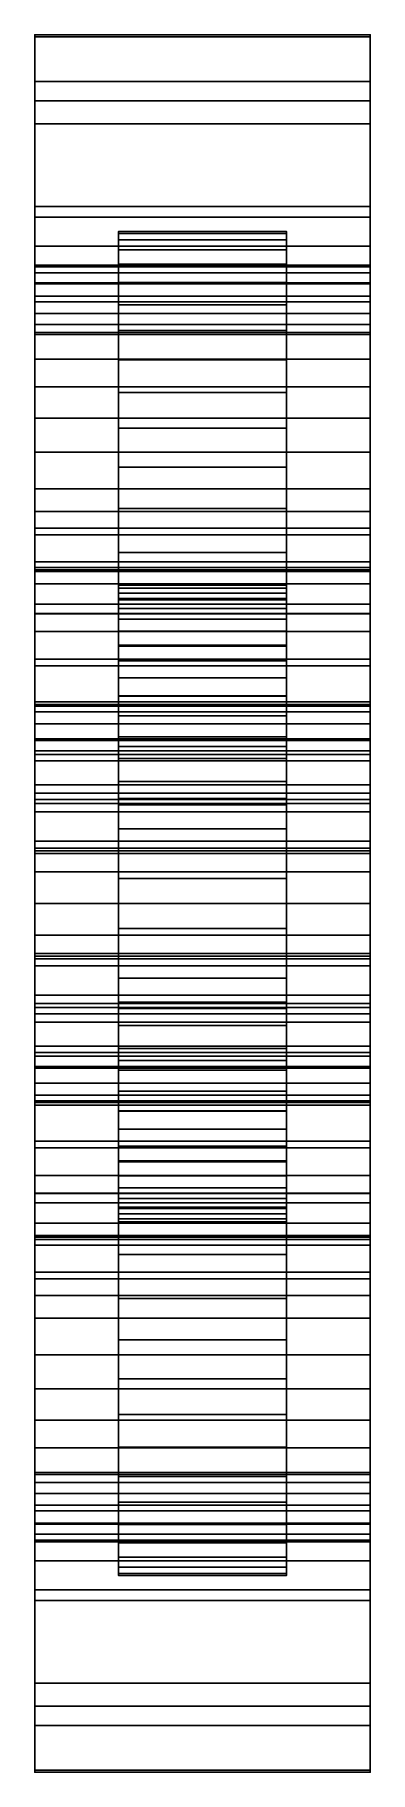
# Model space of a CAD drawing. Header units: metres. Extents: x -1.5 to 1.5, y -7.8 to 7.8.
import ezdxf

# ---------------------------------------------------------------- set-up
doc = ezdxf.new("R2010")
doc.units = ezdxf.units.M

msp = doc.modelspace()

# ---------------------------------------------------------------- linework, layer by layer
at = {"layer": 'layer1', "color": 1}
for points in [[(1.5155, 7.8163, -0.4994), (1.5155, 7.836), (-1.5155, 7.836), (-1.5155, 7.8163, -0.4994)], [(-1.5155, 7.8163, -0.4994), (-1.5155, 7.836), (-1.5155, 5.759), (-1.5155, 5.7412, -0.4518)], [(-1.5155, 7.8163, 0.4994), (-1.5155, 7.836), (1.5155, 7.836), (1.5155, 7.8163, 0.4994)], [(-1.5155, 5.7412, 0.4518), (-1.5155, 5.759), (-1.5155, 7.836), (-1.5155, 7.8163, 0.4994)], [(1.5155, 7.8163, -0.4994), (1.5155, 5.7412, -0.4518), (1.5155, 5.759), (1.5155, 7.836)], [(1.5155, 7.836), (1.5155, 5.759), (1.5155, 5.7412, 0.4518), (1.5155, 7.8163, 0.4994)], [(1.5155, 6.2868, -0.9957), (1.5155, 7.8163, -0.4994), (-1.5155, 7.8163, -0.4994), (-1.5155, 6.2868, -0.9957)], [(-1.5155, 6.2868, -0.9957), (-1.5155, 7.8163, -0.4994), (-1.5155, 5.7412, -0.4518), (-1.5155, 5.6881, -0.9009)], [(-1.5155, 6.2868, 0.9957), (-1.5155, 7.8163, 0.4994), (1.5155, 7.8163, 0.4994), (1.5155, 6.2868, 0.9957)], [(-1.5155, 5.6881, 0.9009), (-1.5155, 5.7412, 0.4518), (-1.5155, 7.8163, 0.4994), (-1.5155, 6.2868, 0.9957)], [(1.5155, 6.2868, -0.9957), (1.5155, 5.688, -0.9009), (1.5155, 5.7412, -0.4518), (1.5155, 7.8163, -0.4994)], [(1.5155, 7.8163, 0.4994), (1.5155, 5.7412, 0.4518), (1.5155, 5.688, 0.9009), (1.5155, 6.2868, 0.9957)], [(1.5155, 7.2409, -2.9735), (1.5155, 7.4139, -2.5046), (-1.5155, 7.4139, -2.5046), (-1.5155, 7.2409, -2.9735)], [(1.5155, 7.4139, -2.5046), (1.5155, 6.1893, -1.4859), (-1.5155, 6.1893, -1.4859), (-1.5155, 7.4139, -2.5046)], [(-1.5155, 7.2409, -2.9735), (-1.5155, 7.4139, -2.5046), (-1.5155, 5.4771, -1.7796), (-1.5155, 5.3206, -2.2039)], [(-1.5155, 7.4139, -2.5046), (-1.5155, 6.1893, -1.4859), (-1.5155, 5.5998, -1.3444), (-1.5155, 5.4771, -1.7796)], [(-1.5155, 7.2409, 2.9735), (-1.5155, 7.4139, 2.5046), (1.5155, 7.4139, 2.5046), (1.5155, 7.2409, 2.9735)], [(-1.5155, 7.4139, 2.5046), (-1.5155, 6.1893, 1.4859), (1.5155, 6.1893, 1.4859), (1.5155, 7.4139, 2.5046)], [(-1.5155, 5.3206, 2.2039), (-1.5155, 5.4771, 1.7796), (-1.5155, 7.4139, 2.5046), (-1.5155, 7.2409, 2.9735)], [(-1.5155, 5.4771, 1.7796), (-1.5155, 5.5998, 1.3444), (-1.5155, 6.1893, 1.4859), (-1.5155, 7.4139, 2.5046)], [(1.5155, 7.2409, -2.9735), (1.5155, 5.3206, -2.2039), (1.5155, 5.4771, -1.7796), (1.5155, 7.4139, -2.5046)], [(1.5155, 7.4139, -2.5046), (1.5155, 5.4771, -1.7796), (1.5155, 5.5998, -1.3444), (1.5155, 6.1893, -1.4859)], [(1.5155, 7.4139, 2.5046), (1.5155, 5.4771, 1.7796), (1.5155, 5.3206, 2.2039), (1.5155, 7.2409, 2.9735)], [(1.5155, 6.1893, 1.4859), (1.5155, 5.5998, 1.3444), (1.5155, 5.4771, 1.7796), (1.5155, 7.4139, 2.5046)], [(1.5155, 7.0317, -3.4274), (1.5155, 7.2409, -2.9735), (-1.5155, 7.2409, -2.9735), (-1.5155, 7.0317, -3.4274)], [(-1.5155, 7.0317, -3.4274), (-1.5155, 7.2409, -2.9735), (-1.5155, 5.3206, -2.2039), (-1.5155, 5.1313, -2.6145)], [(-1.5155, 7.0317, 3.4274), (-1.5155, 7.2409, 2.9735), (1.5155, 7.2409, 2.9735), (1.5155, 7.0317, 3.4274)], [(-1.5155, 5.1313, 2.6145), (-1.5155, 5.3206, 2.2039), (-1.5155, 7.2409, 2.9735), (-1.5155, 7.0317, 3.4274)], [(1.5155, 7.0317, -3.4274), (1.5155, 5.1313, -2.6145), (1.5155, 5.3206, -2.2039), (1.5155, 7.2409, -2.9735)], [(1.5155, 7.2409, 2.9735), (1.5155, 5.3206, 2.2039), (1.5155, 5.1313, 2.6145), (1.5155, 7.0317, 3.4274)], [(1.5155, 5.4272, -3.3258), (1.5155, 7.0317, -3.4274), (-1.5155, 7.0317, -3.4274), (-1.5155, 5.4272, -3.3258)], [(-1.5155, 5.4272, -3.3258), (-1.5155, 7.0317, -3.4274), (-1.5155, 5.1313, -2.6145), (-1.5155, 4.9103, -3.009)], [(-1.5155, 5.4272, 3.3258), (-1.5155, 7.0317, 3.4274), (1.5155, 7.0317, 3.4274), (1.5155, 5.4272, 3.3258)], [(-1.5155, 4.9103, 3.009), (-1.5155, 5.1313, 2.6145), (-1.5155, 7.0317, 3.4274), (-1.5155, 5.4272, 3.3258)], [(1.5155, 5.4272, -3.3258), (1.5155, 4.9103, -3.009), (1.5155, 5.1313, -2.6145), (1.5155, 7.0317, -3.4274)], [(1.5155, 7.0317, 3.4274), (1.5155, 5.1313, 2.6145), (1.5155, 4.9103, 3.009), (1.5155, 5.4272, 3.3258)], [(1.5155, 6.1893, -1.4859), (1.5155, 6.2868, -0.9957), (-1.5155, 6.2868, -0.9957), (-1.5155, 6.1893, -1.4859)], [(-1.5155, 6.1893, -1.4859), (-1.5155, 6.2868, -0.9957), (-1.5155, 5.6881, -0.9009), (-1.5155, 5.5998, -1.3444)], [(-1.5155, 6.1893, 1.4859), (-1.5155, 6.2868, 0.9957), (1.5155, 6.2868, 0.9957), (1.5155, 6.1893, 1.4859)], [(-1.5155, 5.5998, 1.3444), (-1.5155, 5.6881, 0.9009), (-1.5155, 6.2868, 0.9957), (-1.5155, 6.1893, 1.4859)], [(1.5155, 6.1893, -1.4859), (1.5155, 5.5998, -1.3444), (1.5155, 5.688, -0.9009), (1.5155, 6.2868, -0.9957)], [(1.5155, 6.2868, 0.9957), (1.5155, 5.688, 0.9009), (1.5155, 5.5998, 1.3444), (1.5155, 6.1893, 1.4859)], [(0.7578, 6.0434, -0.4756), (0.7578, 6.0621), (-0.7578, 6.0621), (-0.7578, 6.0434, -0.4756)], [(0.7578, 6.0621), (0.7578, 6.0434, 0.4756), (-0.7578, 6.0434, 0.4756), (-0.7578, 6.0621)], [(-0.7578, 6.0434, -0.4756), (-0.7578, 6.0621), (-0.7578, 2.8795), (-0.7578, 2.8706, -0.2259)], [(-0.7578, 6.0621), (-0.7578, 6.0434, 0.4756), (-0.7578, 2.8706, 0.2259), (-0.7578, 2.8795)], [(0.7578, 5.9874, -0.9483), (0.7578, 6.0434, -0.4756), (-0.7578, 6.0434, -0.4756), (-0.7578, 5.9874, -0.9483)], [(0.7578, 6.0434, 0.4756), (0.7578, 5.9874, 0.9483), (-0.7578, 5.9874, 0.9483), (-0.7578, 6.0434, 0.4756)], [(-0.7578, 5.9874, -0.9483), (-0.7578, 6.0434, -0.4756), (-0.7578, 2.8706, -0.2259), (-0.7578, 2.844, -0.4504)], [(-0.7578, 6.0434, 0.4756), (-0.7578, 5.9874, 0.9483), (-0.7578, 2.844, 0.4505), (-0.7578, 2.8706, 0.2259)], [(0.7578, 5.8946, -1.4152), (0.7578, 5.9874, -0.9483), (-0.7578, 5.9874, -0.9483), (-0.7578, 5.8946, -1.4152)], [(0.7578, 5.9874, 0.9483), (0.7578, 5.8946, 1.4152), (-0.7578, 5.8946, 1.4152), (-0.7578, 5.9874, 0.9483)], [(-0.7578, 5.8946, -1.4152), (-0.7578, 5.9874, -0.9483), (-0.7578, 2.844, -0.4504), (-0.7578, 2.7999, -0.6722)], [(-0.7578, 5.9874, 0.9483), (-0.7578, 5.8946, 1.4152), (-0.7578, 2.7999, 0.6722), (-0.7578, 2.844, 0.4505)], [(0.7578, 6.0434, -0.4756), (0.7578, 2.8706, -0.2259), (0.7578, 2.8795), (0.7578, 6.0621)], [(0.7578, 6.0621), (0.7578, 2.8795), (0.7578, 2.8706, 0.2259), (0.7578, 6.0434, 0.4756)], [(0.7578, 5.9874, -0.9483), (0.7578, 2.844, -0.4504), (0.7578, 2.8706, -0.2259), (0.7578, 6.0434, -0.4756)], [(0.7578, 6.0434, 0.4756), (0.7578, 2.8706, 0.2259), (0.7578, 2.844, 0.4505), (0.7578, 5.9874, 0.9483)], [(0.7578, 5.8946, -1.4152), (0.7578, 2.7999, -0.6722), (0.7578, 2.844, -0.4504), (0.7578, 5.9874, -0.9483)], [(0.7578, 5.9874, 0.9483), (0.7578, 2.844, 0.4505), (0.7578, 2.7999, 0.6722), (0.7578, 5.8946, 1.4152)], [(1.5155, 5.5896, -5.5192), (1.5155, 5.9288, -5.1522), (-1.5155, 5.9288, -5.1522), (-1.5155, 5.5896, -5.5192)], [(1.5155, 5.9288, -5.1522), (1.5155, 5.1495, -3.7413), (-1.5155, 5.1495, -3.7413), (-1.5155, 5.9288, -5.1522)], [(-1.5155, 5.5896, -5.5192), (-1.5155, 5.9288, -5.1522), (-1.5155, 4.3791, -3.7401), (-1.5155, 4.0722, -4.0722)], [(-1.5155, 5.9288, -5.1522), (-1.5155, 5.1495, -3.7413), (-1.5155, 4.6591, -3.385), (-1.5155, 4.3791, -3.7401)], [(-1.5155, 5.5896, 5.5192), (-1.5155, 5.9288, 5.1522), (1.5155, 5.9288, 5.1522), (1.5155, 5.5896, 5.5192)], [(-1.5155, 5.9288, 5.1522), (-1.5155, 5.1495, 3.7413), (1.5155, 5.1495, 3.7413), (1.5155, 5.9288, 5.1522)], [(-1.5155, 4.0722, 4.0722), (-1.5155, 4.3791, 3.7401), (-1.5155, 5.9288, 5.1522), (-1.5155, 5.5896, 5.5192)], [(-1.5155, 4.3791, 3.7401), (-1.5155, 4.6591, 3.385), (-1.5155, 5.1495, 3.7413), (-1.5155, 5.9288, 5.1522)], [(0.7578, 5.7654, -1.8733), (0.7578, 5.8946, -1.4152), (-0.7578, 5.8946, -1.4152), (-0.7578, 5.7654, -1.8733)], [(0.7578, 5.8946, 1.4152), (0.7578, 5.7654, 1.8733), (-0.7578, 5.7654, 1.8733), (-0.7578, 5.8946, 1.4152)], [(-0.7578, 5.7654, -1.8733), (-0.7578, 5.8946, -1.4152), (-0.7578, 2.7999, -0.6722), (-0.7578, 2.7385, -0.8898)], [(-0.7578, 5.8946, 1.4152), (-0.7578, 5.7654, 1.8733), (-0.7578, 2.7385, 0.8898), (-0.7578, 2.7999, 0.6722)], [(0.7578, 5.7654, -1.8733), (0.7578, 2.7385, -0.8898), (0.7578, 2.7999, -0.6722), (0.7578, 5.8946, -1.4152)], [(0.7578, 5.8946, 1.4152), (0.7578, 2.7999, 0.6722), (0.7578, 2.7385, 0.8898), (0.7578, 5.7654, 1.8733)], [(1.5155, 5.5896, -5.5192), (1.5155, 4.0722, -4.0722), (1.5155, 4.3791, -3.7401), (1.5155, 5.9288, -5.1522)], [(1.5155, 5.9288, -5.1522), (1.5155, 4.3791, -3.7401), (1.5155, 4.6591, -3.385), (1.5155, 5.1495, -3.7413)], [(1.5155, 5.9288, 5.1522), (1.5155, 4.3791, 3.7401), (1.5155, 4.0722, 4.0722), (1.5155, 5.5896, 5.5192)], [(1.5155, 5.1495, 3.7413), (1.5155, 4.6591, 3.385), (1.5155, 4.3791, 3.7401), (1.5155, 5.9288, 5.1522)], [(1.5155, 5.759), (1.5155, 5.7412, -0.4518), (-1.5155, 5.7412, -0.4518), (-1.5155, 5.759)], [(-1.5155, 5.759), (-1.5155, 5.7412, 0.4518), (1.5155, 5.7412, 0.4518), (1.5155, 5.759)], [(1.5155, 5.7412, -0.4518), (1.5155, 5.688, -0.9009), (-1.5155, 5.6881, -0.9009), (-1.5155, 5.7412, -0.4518)], [(-1.5155, 5.7412, 0.4518), (-1.5155, 5.6881, 0.9009), (1.5155, 5.688, 0.9009), (1.5155, 5.7412, 0.4518)], [(1.5155, 5.688, -0.9009), (1.5155, 5.5998, -1.3444), (-1.5155, 5.5998, -1.3444), (-1.5155, 5.6881, -0.9009)], [(-1.5155, 5.6881, 0.9009), (-1.5155, 5.5998, 1.3444), (1.5155, 5.5998, 1.3444), (1.5155, 5.688, 0.9009)], [(0.7578, 5.6006, -2.3198), (0.7578, 5.7654, -1.8733), (-0.7578, 5.7654, -1.8733), (-0.7578, 5.6006, -2.3198)], [(0.7578, 5.7654, 1.8733), (0.7578, 5.6006, 2.3199), (-0.7578, 5.6006, 2.3199), (-0.7578, 5.7654, 1.8733)], [(-0.7578, 5.6006, -2.3198), (-0.7578, 5.7654, -1.8733), (-0.7578, 2.7385, -0.8898), (-0.7578, 2.6603, -1.1019)], [(-0.7578, 5.7654, 1.8733), (-0.7578, 5.6006, 2.3199), (-0.7578, 2.6603, 1.1019), (-0.7578, 2.7385, 0.8898)], [(0.7578, 5.6006, -2.3198), (0.7578, 2.6603, -1.1019), (0.7578, 2.7385, -0.8898), (0.7578, 5.7654, -1.8733)], [(0.7578, 5.7654, 1.8733), (0.7578, 2.7385, 0.8898), (0.7578, 2.6603, 1.1019), (0.7578, 5.6006, 2.3199)], [(1.5155, 5.5998, -1.3444), (1.5155, 5.4771, -1.7796), (-1.5155, 5.4771, -1.7796), (-1.5155, 5.5998, -1.3444)], [(-1.5155, 5.5998, 1.3444), (-1.5155, 5.4771, 1.7796), (1.5155, 5.4771, 1.7796), (1.5155, 5.5998, 1.3444)], [(1.5155, 5.2226, -5.8584), (1.5155, 5.5896, -5.5192), (-1.5155, 5.5896, -5.5192), (-1.5155, 5.2226, -5.8584)], [(-1.5155, 5.2226, -5.8584), (-1.5155, 5.5896, -5.5192), (-1.5155, 4.0722, -4.0722), (-1.5155, 3.7401, -4.3791)], [(-1.5155, 5.2226, 5.8584), (-1.5155, 5.5896, 5.5192), (1.5155, 5.5896, 5.5192), (1.5155, 5.2226, 5.8584)], [(-1.5155, 3.7401, 4.3791), (-1.5155, 4.0722, 4.0722), (-1.5155, 5.5896, 5.5192), (-1.5155, 5.2226, 5.8584)], [(0.7578, 5.4013, -2.7521), (0.7578, 5.6006, -2.3198), (-0.7578, 5.6006, -2.3198), (-0.7578, 5.4013, -2.7521)], [(0.7578, 5.6006, 2.3199), (0.7578, 5.4013, 2.7521), (-0.7578, 5.4013, 2.7521), (-0.7578, 5.6006, 2.3199)], [(-0.7578, 5.4013, -2.7521), (-0.7578, 5.6006, -2.3198), (-0.7578, 2.6603, -1.1019), (-0.7578, 2.5656, -1.3073)], [(-0.7578, 5.6006, 2.3199), (-0.7578, 5.4013, 2.7521), (-0.7578, 2.5656, 1.3073), (-0.7578, 2.6603, 1.1019)], [(0.7578, 5.4013, -2.7521), (0.7578, 2.5656, -1.3073), (0.7578, 2.6603, -1.1019), (0.7578, 5.6006, -2.3198)], [(0.7578, 5.6006, 2.3199), (0.7578, 2.6603, 1.1019), (0.7578, 2.5656, 1.3073), (0.7578, 5.4013, 2.7521)], [(1.5155, 5.2226, -5.8584), (1.5155, 3.7401, -4.3791), (1.5155, 4.0722, -4.0722), (1.5155, 5.5896, -5.5192)], [(1.5155, 5.5896, 5.5192), (1.5155, 4.0722, 4.0722), (1.5155, 3.7401, 4.3791), (1.5155, 5.2226, 5.8584)], [(1.5155, 5.4771, -1.7796), (1.5155, 5.3206, -2.2039), (-1.5155, 5.3206, -2.2039), (-1.5155, 5.4771, -1.7796)], [(-1.5155, 5.4771, 1.7796), (-1.5155, 5.3206, 2.2039), (1.5155, 5.3206, 2.2039), (1.5155, 5.4771, 1.7796)], [(1.5155, 5.1495, -3.7413), (1.5155, 5.4272, -3.3258), (-1.5155, 5.4272, -3.3258), (-1.5155, 5.1495, -3.7413)], [(-1.5155, 5.1495, -3.7413), (-1.5155, 5.4272, -3.3258), (-1.5155, 4.9103, -3.009), (-1.5155, 4.6591, -3.385)], [(-1.5155, 5.1495, 3.7413), (-1.5155, 5.4272, 3.3258), (1.5155, 5.4272, 3.3258), (1.5155, 5.1495, 3.7413)], [(-1.5155, 4.6591, 3.385), (-1.5155, 4.9103, 3.009), (-1.5155, 5.4272, 3.3258), (-1.5155, 5.1495, 3.7413)], [(0.7578, 5.1687, -3.1674), (0.7578, 5.4013, -2.7521), (-0.7578, 5.4013, -2.7521), (-0.7578, 5.1687, -3.1674)], [(0.7578, 5.4013, 2.7521), (0.7578, 5.1687, 3.1674), (-0.7578, 5.1687, 3.1674), (-0.7578, 5.4013, 2.7521)], [(-0.7578, 5.1687, -3.1674), (-0.7578, 5.4013, -2.7521), (-0.7578, 2.5656, -1.3073), (-0.7578, 2.4552, -1.5045)], [(-0.7578, 5.4013, 2.7521), (-0.7578, 5.1687, 3.1674), (-0.7578, 2.4552, 1.5045), (-0.7578, 2.5656, 1.3073)], [(0.7578, 5.1687, -3.1674), (0.7578, 2.4552, -1.5045), (0.7578, 2.5656, -1.3073), (0.7578, 5.4013, -2.7521)], [(0.7578, 5.4013, 2.7521), (0.7578, 2.5656, 1.3073), (0.7578, 2.4552, 1.5045), (0.7578, 5.1687, 3.1674)], [(1.5155, 5.1495, -3.7413), (1.5155, 4.6591, -3.385), (1.5155, 4.9103, -3.009), (1.5155, 5.4272, -3.3258)], [(1.5155, 5.4272, 3.3258), (1.5155, 4.9103, 3.009), (1.5155, 4.6591, 3.385), (1.5155, 5.1495, 3.7413)], [(1.5155, 5.3206, -2.2039), (1.5155, 5.1313, -2.6145), (-1.5155, 5.1313, -2.6145), (-1.5155, 5.3206, -2.2039)], [(-1.5155, 5.3206, 2.2039), (-1.5155, 5.1313, 2.6145), (1.5155, 5.1313, 2.6145), (1.5155, 5.3206, 2.2039)], [(1.5155, 3.7413, -5.1495), (1.5155, 5.2226, -5.8584), (-1.5155, 5.2226, -5.8584), (-1.5155, 3.7413, -5.1495)], [(-1.5155, 3.7413, -5.1495), (-1.5155, 5.2226, -5.8584), (-1.5155, 3.7401, -4.3791), (-1.5155, 3.385, -4.6591)], [(-1.5155, 3.7413, 5.1495), (-1.5155, 5.2226, 5.8584), (1.5155, 5.2226, 5.8584), (1.5155, 3.7413, 5.1495)], [(-1.5155, 3.385, 4.6591), (-1.5155, 3.7401, 4.3791), (-1.5155, 5.2226, 5.8584), (-1.5155, 3.7413, 5.1495)], [(1.5155, 3.7413, -5.1495), (1.5155, 3.385, -4.6591), (1.5155, 3.7401, -4.3791), (1.5155, 5.2226, -5.8584)], [(1.5155, 5.2226, 5.8584), (1.5155, 3.7401, 4.3791), (1.5155, 3.385, 4.6591), (1.5155, 3.7413, 5.1495)], [(1.5155, 5.1313, -2.6145), (1.5155, 4.9103, -3.009), (-1.5155, 4.9103, -3.009), (-1.5155, 5.1313, -2.6145)], [(-1.5155, 5.1313, 2.6145), (-1.5155, 4.9103, 3.009), (1.5155, 4.9103, 3.009), (1.5155, 5.1313, 2.6145)], [(0.7578, 4.9043, -3.5632), (0.7578, 5.1687, -3.1674), (-0.7578, 5.1687, -3.1674), (-0.7578, 4.9043, -3.5632)], [(0.7578, 5.1687, 3.1674), (0.7578, 4.9043, 3.5632), (-0.7578, 4.9043, 3.5632), (-0.7578, 5.1687, 3.1674)], [(-0.7578, 4.9043, -3.5632), (-0.7578, 5.1687, -3.1674), (-0.7578, 2.4552, -1.5045), (-0.7578, 2.3295, -1.6925)], [(-0.7578, 5.1687, 3.1674), (-0.7578, 4.9043, 3.5632), (-0.7578, 2.3295, 1.6925), (-0.7578, 2.4552, 1.5045)], [(0.7578, 4.9043, -3.5632), (0.7578, 2.3295, -1.6925), (0.7578, 2.4552, -1.5045), (0.7578, 5.1687, -3.1674)], [(0.7578, 5.1687, 3.1674), (0.7578, 2.4552, 1.5045), (0.7578, 2.3295, 1.6925), (0.7578, 4.9043, 3.5632)], [(1.5155, 4.9103, -3.009), (1.5155, 4.6591, -3.385), (-1.5155, 4.6591, -3.385), (-1.5155, 4.9103, -3.009)], [(-1.5155, 4.9103, 3.009), (-1.5155, 4.6591, 3.385), (1.5155, 4.6591, 3.385), (1.5155, 4.9103, 3.009)], [(0.7578, 4.6096, -3.937), (0.7578, 4.9043, -3.5632), (-0.7578, 4.9043, -3.5632), (-0.7578, 4.6096, -3.937)], [(0.7578, 4.9043, 3.5632), (0.7578, 4.6096, 3.937), (-0.7578, 4.6096, 3.937), (-0.7578, 4.9043, 3.5632)], [(-0.7578, 4.6096, -3.937), (-0.7578, 4.9043, -3.5632), (-0.7578, 2.3295, -1.6925), (-0.7578, 2.1896, -1.8701)], [(-0.7578, 4.9043, 3.5632), (-0.7578, 4.6096, 3.937), (-0.7578, 2.1896, 1.8701), (-0.7578, 2.3295, 1.6925)], [(0.7578, 4.6096, -3.937), (0.7578, 2.1896, -1.8701), (0.7578, 2.3295, -1.6925), (0.7578, 4.9043, -3.5632)], [(0.7578, 4.9043, 3.5632), (0.7578, 2.3295, 1.6925), (0.7578, 2.1896, 1.8701), (0.7578, 4.6096, 3.937)], [(1.5155, 4.6591, -3.385), (1.5155, 4.3791, -3.7401), (-1.5155, 4.3791, -3.7401), (-1.5155, 4.6591, -3.385)], [(-1.5155, 4.6591, 3.385), (-1.5155, 4.3791, 3.7401), (1.5155, 4.3791, 3.7401), (1.5155, 4.6591, 3.385)], [(0.7578, 4.2865, -4.2865), (0.7578, 4.6096, -3.937), (-0.7578, 4.6096, -3.937), (-0.7578, 4.2865, -4.2865)], [(0.7578, 4.6096, 3.937), (0.7578, 4.2865, 4.2865), (-0.7578, 4.2865, 4.2865), (-0.7578, 4.6096, 3.937)], [(-0.7578, 4.2865, -4.2865), (-0.7578, 4.6096, -3.937), (-0.7578, 2.1896, -1.8701), (-0.7578, 2.0361, -2.0361)], [(-0.7578, 4.6096, 3.937), (-0.7578, 4.2865, 4.2865), (-0.7578, 2.0361, 2.0361), (-0.7578, 2.1896, 1.8701)], [(0.7578, 4.2865, -4.2865), (0.7578, 2.0361, -2.0361), (0.7578, 2.1896, -1.8701), (0.7578, 4.6096, -3.937)], [(0.7578, 4.6096, 3.937), (0.7578, 2.1896, 1.8701), (0.7578, 2.0361, 2.0361), (0.7578, 4.2865, 4.2865)], [(1.5155, 4.3791, -3.7401), (1.5155, 4.0722, -4.0722), (-1.5155, 4.0722, -4.0722), (-1.5155, 4.3791, -3.7401)], [(-1.5155, 4.3791, 3.7401), (-1.5155, 4.0722, 4.0722), (1.5155, 4.0722, 4.0722), (1.5155, 4.3791, 3.7401)], [(0.7578, 3.937, -4.6096), (0.7578, 4.2865, -4.2865), (-0.7578, 4.2865, -4.2865), (-0.7578, 3.937, -4.6096)], [(0.7578, 4.2865, 4.2865), (0.7578, 3.937, 4.6096), (-0.7578, 3.937, 4.6096), (-0.7578, 4.2865, 4.2865)], [(-0.7578, 3.937, -4.6096), (-0.7578, 4.2865, -4.2865), (-0.7578, 2.0361, -2.0361), (-0.7578, 1.8701, -2.1896)], [(-0.7578, 4.2865, 4.2865), (-0.7578, 3.937, 4.6096), (-0.7578, 1.8701, 2.1896), (-0.7578, 2.0361, 2.0361)], [(0.7578, 3.937, -4.6096), (0.7578, 1.8701, -2.1896), (0.7578, 2.0361, -2.0361), (0.7578, 4.2865, -4.2865)], [(0.7578, 4.2865, 4.2865), (0.7578, 2.0361, 2.0361), (0.7578, 1.8701, 2.1896), (0.7578, 3.937, 4.6096)], [(1.5155, 4.0722, -4.0722), (1.5155, 3.7401, -4.3791), (-1.5155, 3.7401, -4.3791), (-1.5155, 4.0722, -4.0722)], [(-1.5155, 4.0722, 4.0722), (-1.5155, 3.7401, 4.3791), (1.5155, 3.7401, 4.3791), (1.5155, 4.0722, 4.0722)], [(0.7578, 3.5632, -4.9043), (0.7578, 3.937, -4.6096), (-0.7578, 3.937, -4.6096), (-0.7578, 3.5632, -4.9043)], [(0.7578, 3.937, 4.6096), (0.7578, 3.5632, 4.9043), (-0.7578, 3.5632, 4.9043), (-0.7578, 3.937, 4.6096)], [(-0.7578, 3.5632, -4.9043), (-0.7578, 3.937, -4.6096), (-0.7578, 1.8701, -2.1896), (-0.7578, 1.6925, -2.3295)], [(-0.7578, 3.937, 4.6096), (-0.7578, 3.5632, 4.9043), (-0.7578, 1.6925, 2.3295), (-0.7578, 1.8701, 2.1896)], [(0.7578, 3.5632, -4.9043), (0.7578, 1.6925, -2.3295), (0.7578, 1.8701, -2.1896), (0.7578, 3.937, -4.6096)], [(0.7578, 3.937, 4.6096), (0.7578, 1.8701, 2.1896), (0.7578, 1.6925, 2.3295), (0.7578, 3.5632, 4.9043)], [(1.5155, 3.3258, -5.4272), (1.5155, 3.7413, -5.1495), (-1.5155, 3.7413, -5.1495), (-1.5155, 3.3258, -5.4272)], [(-1.5155, 3.3258, -5.4272), (-1.5155, 3.7413, -5.1495), (-1.5155, 3.385, -4.6591), (-1.5155, 3.009, -4.9103)], [(-1.5155, 3.3258, 5.4272), (-1.5155, 3.7413, 5.1495), (1.5155, 3.7413, 5.1495), (1.5155, 3.3258, 5.4272)], [(-1.5155, 3.009, 4.9103), (-1.5155, 3.385, 4.6591), (-1.5155, 3.7413, 5.1495), (-1.5155, 3.3258, 5.4272)], [(1.5155, 3.7401, -4.3791), (1.5155, 3.385, -4.6591), (-1.5155, 3.385, -4.6591), (-1.5155, 3.7401, -4.3791)], [(-1.5155, 3.7401, 4.3791), (-1.5155, 3.385, 4.6591), (1.5155, 3.385, 4.6591), (1.5155, 3.7401, 4.3791)], [(1.5155, 3.3258, -5.4272), (1.5155, 3.009, -4.9103), (1.5155, 3.385, -4.6591), (1.5155, 3.7413, -5.1495)], [(1.5155, 3.7413, 5.1495), (1.5155, 3.385, 4.6591), (1.5155, 3.009, 4.9103), (1.5155, 3.3258, 5.4272)], [(1.5155, 3.0812, -7.2054), (1.5155, 3.5351, -6.9961), (-1.5155, 3.5351, -6.9961), (-1.5155, 3.0812, -7.2054)], [(1.5155, 3.5351, -6.9961), (1.5155, 3.3258, -5.4272), (-1.5155, 3.3258, -5.4272), (-1.5155, 3.5351, -6.9961)], [(-1.5155, 3.0812, -7.2054), (-1.5155, 3.5351, -6.9961), (-1.5155, 2.6145, -5.1313), (-1.5155, 2.2039, -5.3206)], [(-1.5155, 3.5351, -6.9961), (-1.5155, 3.3258, -5.4272), (-1.5155, 3.009, -4.9103), (-1.5155, 2.6145, -5.1313)], [(-1.5155, 3.0812, 7.2054), (-1.5155, 3.5351, 6.9961), (1.5155, 3.5351, 6.9961), (1.5155, 3.0812, 7.2054)], [(-1.5155, 3.5351, 6.9961), (-1.5155, 3.3258, 5.4272), (1.5155, 3.3258, 5.4272), (1.5155, 3.5351, 6.9961)], [(-1.5155, 2.2039, 5.3206), (-1.5155, 2.6145, 5.1313), (-1.5155, 3.5351, 6.9961), (-1.5155, 3.0812, 7.2054)], [(-1.5155, 2.6145, 5.1313), (-1.5155, 3.009, 4.9103), (-1.5155, 3.3258, 5.4272), (-1.5155, 3.5351, 6.9961)], [(0.7578, 3.1674, -5.1688), (0.7578, 3.5632, -4.9043), (-0.7578, 3.5632, -4.9043), (-0.7578, 3.1674, -5.1688)], [(0.7578, 3.5632, 4.9043), (0.7578, 3.1674, 5.1688), (-0.7578, 3.1674, 5.1688), (-0.7578, 3.5632, 4.9043)], [(-0.7578, 3.1674, -5.1688), (-0.7578, 3.5632, -4.9043), (-0.7578, 1.6925, -2.3295), (-0.7578, 1.5045, -2.4552)], [(-0.7578, 3.5632, 4.9043), (-0.7578, 3.1674, 5.1688), (-0.7578, 1.5045, 2.4552), (-0.7578, 1.6925, 2.3295)], [(0.7578, 3.1674, -5.1688), (0.7578, 1.5045, -2.4552), (0.7578, 1.6925, -2.3295), (0.7578, 3.5632, -4.9043)], [(0.7578, 3.5632, 4.9043), (0.7578, 1.6925, 2.3295), (0.7578, 1.5045, 2.4552), (0.7578, 3.1674, 5.1688)], [(1.5155, 3.0812, -7.2054), (1.5155, 2.2039, -5.3206), (1.5155, 2.6145, -5.1313), (1.5155, 3.5351, -6.9961)], [(1.5155, 3.5351, -6.9961), (1.5155, 2.6145, -5.1313), (1.5155, 3.009, -4.9103), (1.5155, 3.3258, -5.4272)], [(1.5155, 3.5351, 6.9961), (1.5155, 2.6145, 5.1313), (1.5155, 2.2039, 5.3206), (1.5155, 3.0812, 7.2054)], [(1.5155, 3.3258, 5.4272), (1.5155, 3.009, 4.9103), (1.5155, 2.6145, 5.1313), (1.5155, 3.5351, 6.9961)], [(1.5155, 3.385, -4.6591), (1.5155, 3.009, -4.9103), (-1.5155, 3.009, -4.9103), (-1.5155, 3.385, -4.6591)], [(-1.5155, 3.385, 4.6591), (-1.5155, 3.009, 4.9103), (1.5155, 3.009, 4.9103), (1.5155, 3.385, 4.6591)], [(0.7578, 2.7521, -5.4013), (0.7578, 3.1674, -5.1688), (-0.7578, 3.1674, -5.1688), (-0.7578, 2.7521, -5.4013)], [(0.7578, 3.1674, 5.1688), (0.7578, 2.7521, 5.4013), (-0.7578, 2.7521, 5.4013), (-0.7578, 3.1674, 5.1688)], [(-0.7578, 2.7521, -5.4013), (-0.7578, 3.1674, -5.1688), (-0.7578, 1.5045, -2.4552), (-0.7578, 1.3073, -2.5656)], [(-0.7578, 3.1674, 5.1688), (-0.7578, 2.7521, 5.4013), (-0.7578, 1.3073, 2.5656), (-0.7578, 1.5045, 2.4552)], [(0.7578, 2.7521, -5.4013), (0.7578, 1.3073, -2.5656), (0.7578, 1.5045, -2.4552), (0.7578, 3.1674, -5.1688)], [(0.7578, 3.1674, 5.1688), (0.7578, 1.5045, 2.4552), (0.7578, 1.3073, 2.5656), (0.7578, 2.7521, 5.4013)], [(1.5155, 2.6123, -7.3784), (1.5155, 3.0812, -7.2054), (-1.5155, 3.0812, -7.2054), (-1.5155, 2.6123, -7.3784)], [(-1.5155, 2.6123, -7.3784), (-1.5155, 3.0812, -7.2054), (-1.5155, 2.2039, -5.3206), (-1.5155, 1.7796, -5.4771)], [(-1.5155, 2.6123, 7.3784), (-1.5155, 3.0812, 7.2054), (1.5155, 3.0812, 7.2054), (1.5155, 2.6123, 7.3784)], [(-1.5155, 1.7796, 5.4771), (-1.5155, 2.2039, 5.3206), (-1.5155, 3.0812, 7.2054), (-1.5155, 2.6123, 7.3784)], [(1.5155, 2.9937, -0.4742), (1.5155, 3.031), (-1.5155, 3.031), (-1.5155, 2.9937, -0.4742)], [(1.5155, 3.031), (1.5155, 2.9937, 0.4742), (-1.5155, 2.9937, 0.4742), (-1.5155, 3.031)], [(-1.5155, 2.9937, -0.4742), (-1.5155, 3.031), (-1.5155, 1.8186), (-1.5155, 1.7962, -0.2845)], [(-1.5155, 3.031), (-1.5155, 2.9937, 0.4742), (-1.5155, 1.7962, 0.2845), (-1.5155, 1.8186)], [(1.5155, 3.009, -4.9103), (1.5155, 2.6145, -5.1313), (-1.5155, 2.6145, -5.1313), (-1.5155, 3.009, -4.9103)], [(-1.5155, 3.009, 4.9103), (-1.5155, 2.6145, 5.1313), (1.5155, 2.6145, 5.1313), (1.5155, 3.009, 4.9103)], [(1.5155, 2.8827, -0.9366), (1.5155, 2.9937, -0.4742), (-1.5155, 2.9937, -0.4742), (-1.5155, 2.8827, -0.9366)], [(1.5155, 2.9937, 0.4742), (1.5155, 2.8827, 0.9366), (-1.5155, 2.8827, 0.9366), (-1.5155, 2.9937, 0.4742)], [(-1.5155, 2.8827, -0.9366), (-1.5155, 2.9937, -0.4742), (-1.5155, 1.7962, -0.2845), (-1.5155, 1.7296, -0.562)], [(-1.5155, 2.9937, 0.4742), (-1.5155, 2.8827, 0.9366), (-1.5155, 1.7296, 0.562), (-1.5155, 1.7962, 0.2845)], [(0.7578, 3.031), (0.7578, 2.9937, -0.4742), (-0.7578, 2.9937, -0.4742), (-0.7578, 3.031)], [(0.7578, 2.9937, 0.4742), (0.7578, 3.031), (-0.7578, 3.031), (-0.7578, 2.9937, 0.4742)], [(0.7578, 2.9937, -0.4742), (0.7578, 2.8827, -0.9366), (-0.7578, 2.8827, -0.9366), (-0.7578, 2.9937, -0.4742)], [(0.7578, 2.8827, 0.9366), (0.7578, 2.9937, 0.4742), (-0.7578, 2.9937, 0.4742), (-0.7578, 2.8827, 0.9366)], [(1.5155, 2.6123, -7.3784), (1.5155, 1.7796, -5.4771), (1.5155, 2.2039, -5.3206), (1.5155, 3.0812, -7.2054)], [(1.5155, 3.0812, 7.2054), (1.5155, 2.2039, 5.3206), (1.5155, 1.7796, 5.4771), (1.5155, 2.6123, 7.3784)], [(1.5155, 2.9937, -0.4742), (1.5155, 1.7962, -0.2845), (1.5155, 1.8186), (1.5155, 3.031)], [(1.5155, 3.031), (1.5155, 1.8186), (1.5155, 1.7962, 0.2845), (1.5155, 2.9937, 0.4742)], [(1.5155, 2.8827, -0.9366), (1.5155, 1.7296, -0.562), (1.5155, 1.7962, -0.2845), (1.5155, 2.9937, -0.4742)], [(1.5155, 2.9937, 0.4742), (1.5155, 1.7962, 0.2845), (1.5155, 1.7296, 0.562), (1.5155, 2.8827, 0.9366)], [(1.5155, 2.7007, -1.3761), (1.5155, 2.8827, -0.9366), (-1.5155, 2.8827, -0.9366), (-1.5155, 2.7007, -1.3761)], [(1.5155, 2.8827, 0.9366), (1.5155, 2.7007, 1.3761), (-1.5155, 2.7007, 1.3761), (-1.5155, 2.8827, 0.9366)], [(-1.5155, 2.7007, -1.3761), (-1.5155, 2.8827, -0.9366), (-1.5155, 1.7296, -0.562), (-1.5155, 1.6204, -0.8256)], [(-1.5155, 2.8827, 0.9366), (-1.5155, 2.7007, 1.3761), (-1.5155, 1.6204, 0.8256), (-1.5155, 1.7296, 0.562)], [(0.7578, 2.8827, -0.9366), (0.7578, 2.7007, -1.3761), (-0.7578, 2.7007, -1.3761), (-0.7578, 2.8827, -0.9366)], [(0.7578, 2.7007, 1.3761), (0.7578, 2.8827, 0.9366), (-0.7578, 2.8827, 0.9366), (-0.7578, 2.7007, 1.3761)], [(0.7578, 2.8795), (0.7578, 2.8706, -0.2259), (-0.7578, 2.8706, -0.2259), (-0.7578, 2.8795)], [(0.7578, 2.8706, 0.2259), (0.7578, 2.8795), (-0.7578, 2.8795), (-0.7578, 2.8706, 0.2259)], [(0.7578, 2.8706, -0.2259), (0.7578, 2.844, -0.4504), (-0.7578, 2.844, -0.4504), (-0.7578, 2.8706, -0.2259)], [(0.7578, 2.844, 0.4505), (0.7578, 2.8706, 0.2259), (-0.7578, 2.8706, 0.2259), (-0.7578, 2.844, 0.4505)], [(0.7578, 2.844, -0.4504), (0.7578, 2.7999, -0.6722), (-0.7578, 2.7999, -0.6722), (-0.7578, 2.844, -0.4504)], [(0.7578, 2.7999, 0.6722), (0.7578, 2.844, 0.4505), (-0.7578, 2.844, 0.4505), (-0.7578, 2.7999, 0.6722)], [(1.5155, 2.7007, -1.3761), (1.5155, 1.6204, -0.8256), (1.5155, 1.7296, -0.562), (1.5155, 2.8827, -0.9366)], [(1.5155, 2.8827, 0.9366), (1.5155, 1.7296, 0.562), (1.5155, 1.6204, 0.8256), (1.5155, 2.7007, 1.3761)], [(1.5155, 2.4522, -1.7816), (1.5155, 2.7007, -1.3761), (-1.5155, 2.7007, -1.3761), (-1.5155, 2.4522, -1.7816)], [(1.5155, 2.7007, 1.3761), (1.5155, 2.4522, 1.7816), (-1.5155, 2.4522, 1.7816), (-1.5155, 2.7007, 1.3761)], [(-1.5155, 2.4522, -1.7816), (-1.5155, 2.7007, -1.3761), (-1.5155, 1.6204, -0.8256), (-1.5155, 1.4713, -1.069)], [(-1.5155, 2.7007, 1.3761), (-1.5155, 2.4522, 1.7816), (-1.5155, 1.4713, 1.069), (-1.5155, 1.6204, 0.8256)], [(0.7578, 2.7999, -0.6722), (0.7578, 2.7385, -0.8898), (-0.7578, 2.7385, -0.8898), (-0.7578, 2.7999, -0.6722)], [(0.7578, 2.7385, 0.8898), (0.7578, 2.7999, 0.6722), (-0.7578, 2.7999, 0.6722), (-0.7578, 2.7385, 0.8898)], [(0.7578, 2.3198, -5.6006), (0.7578, 2.7521, -5.4013), (-0.7578, 2.7521, -5.4013), (-0.7578, 2.3198, -5.6006)], [(0.7578, 2.7521, 5.4013), (0.7578, 2.3198, 5.6006), (-0.7578, 2.3198, 5.6006), (-0.7578, 2.7521, 5.4013)], [(-0.7578, 2.3198, -5.6006), (-0.7578, 2.7521, -5.4013), (-0.7578, 1.3073, -2.5656), (-0.7578, 1.1019, -2.6603)], [(-0.7578, 2.7521, 5.4013), (-0.7578, 2.3198, 5.6006), (-0.7578, 1.1019, 2.6603), (-0.7578, 1.3073, 2.5656)], [(0.7578, 2.7385, -0.8898), (0.7578, 2.6603, -1.1019), (-0.7578, 2.6603, -1.1019), (-0.7578, 2.7385, -0.8898)], [(0.7578, 2.6603, 1.1019), (0.7578, 2.7385, 0.8898), (-0.7578, 2.7385, 0.8898), (-0.7578, 2.6603, 1.1019)], [(0.7578, 2.7007, -1.3761), (0.7578, 2.4522, -1.7816), (-0.7578, 2.4522, -1.7816), (-0.7578, 2.7007, -1.3761)], [(0.7578, 2.4522, 1.7816), (0.7578, 2.7007, 1.3761), (-0.7578, 2.7007, 1.3761), (-0.7578, 2.4522, 1.7816)], [(0.7578, 2.3198, -5.6006), (0.7578, 1.1019, -2.6603), (0.7578, 1.3073, -2.5656), (0.7578, 2.7521, -5.4013)], [(0.7578, 2.7521, 5.4013), (0.7578, 1.3073, 2.5656), (0.7578, 1.1019, 2.6603), (0.7578, 2.3198, 5.6006)], [(1.5155, 2.4522, -1.7816), (1.5155, 1.4713, -1.069), (1.5155, 1.6204, -0.8256), (1.5155, 2.7007, -1.3761)], [(1.5155, 2.7007, 1.3761), (1.5155, 1.6204, 0.8256), (1.5155, 1.4713, 1.069), (1.5155, 2.4522, 1.7816)], [(1.5155, 2.6145, -5.1313), (1.5155, 2.2039, -5.3206), (-1.5155, 2.2039, -5.3206), (-1.5155, 2.6145, -5.1313)], [(-1.5155, 2.6145, 5.1313), (-1.5155, 2.2039, 5.3206), (1.5155, 2.2039, 5.3206), (1.5155, 2.6145, 5.1313)], [(1.5155, 1.4859, -6.1893), (1.5155, 2.6123, -7.3784), (-1.5155, 2.6123, -7.3784), (-1.5155, 1.4859, -6.1893)], [(-1.5155, 1.4859, -6.1893), (-1.5155, 2.6123, -7.3784), (-1.5155, 1.7796, -5.4771), (-1.5155, 1.3444, -5.5998)], [(-1.5155, 1.4859, 6.1893), (-1.5155, 2.6123, 7.3784), (1.5155, 2.6123, 7.3784), (1.5155, 1.4859, 6.1893)], [(-1.5155, 1.3444, 5.5998), (-1.5155, 1.7796, 5.4771), (-1.5155, 2.6123, 7.3784), (-1.5155, 1.4859, 6.1893)], [(0.7578, 2.6603, -1.1019), (0.7578, 2.5656, -1.3073), (-0.7578, 2.5656, -1.3073), (-0.7578, 2.6603, -1.1019)], [(0.7578, 2.5656, 1.3073), (0.7578, 2.6603, 1.1019), (-0.7578, 2.6603, 1.1019), (-0.7578, 2.5656, 1.3073)], [(0.7578, 2.5656, -1.3073), (0.7578, 2.4552, -1.5045), (-0.7578, 2.4552, -1.5045), (-0.7578, 2.5656, -1.3073)], [(0.7578, 2.4552, 1.5045), (0.7578, 2.5656, 1.3073), (-0.7578, 2.5656, 1.3073), (-0.7578, 2.4552, 1.5045)], [(1.5155, 1.4859, -6.1893), (1.5155, 1.3444, -5.5998), (1.5155, 1.7796, -5.4771), (1.5155, 2.6123, -7.3784)], [(1.5155, 2.6123, 7.3784), (1.5155, 1.7796, 5.4771), (1.5155, 1.3444, 5.5998), (1.5155, 1.4859, 6.1893)], [(1.5155, 2.1433, -2.1433), (1.5155, 2.4522, -1.7816), (-1.5155, 2.4522, -1.7816), (-1.5155, 2.1433, -2.1433)], [(1.5155, 2.4522, 1.7816), (1.5155, 2.1433, 2.1433), (-1.5155, 2.1433, 2.1433), (-1.5155, 2.4522, 1.7816)], [(-1.5155, 2.1433, -2.1433), (-1.5155, 2.4522, -1.7816), (-1.5155, 1.4713, -1.069), (-1.5155, 1.286, -1.286)], [(-1.5155, 2.4522, 1.7816), (-1.5155, 2.1433, 2.1433), (-1.5155, 1.286, 1.286), (-1.5155, 1.4713, 1.069)], [(0.7578, 2.4552, -1.5045), (0.7578, 2.3295, -1.6925), (-0.7578, 2.3295, -1.6925), (-0.7578, 2.4552, -1.5045)], [(0.7578, 2.3295, 1.6925), (0.7578, 2.4552, 1.5045), (-0.7578, 2.4552, 1.5045), (-0.7578, 2.3295, 1.6925)], [(0.7578, 2.4522, -1.7816), (0.7578, 2.1433, -2.1433), (-0.7578, 2.1433, -2.1433), (-0.7578, 2.4522, -1.7816)], [(0.7578, 2.1433, 2.1433), (0.7578, 2.4522, 1.7816), (-0.7578, 2.4522, 1.7816), (-0.7578, 2.1433, 2.1433)], [(1.5155, 2.1433, -2.1433), (1.5155, 1.286, -1.286), (1.5155, 1.4713, -1.069), (1.5155, 2.4522, -1.7816)], [(1.5155, 2.4522, 1.7816), (1.5155, 1.4713, 1.069), (1.5155, 1.286, 1.286), (1.5155, 2.1433, 2.1433)], [(1.5155, 2.2039, -5.3206), (1.5155, 1.7796, -5.4771), (-1.5155, 1.7796, -5.4771), (-1.5155, 2.2039, -5.3206)], [(-1.5155, 2.2039, 5.3206), (-1.5155, 1.7796, 5.4771), (1.5155, 1.7796, 5.4771), (1.5155, 2.2039, 5.3206)], [(0.7578, 2.3295, -1.6925), (0.7578, 2.1896, -1.8701), (-0.7578, 2.1896, -1.8701), (-0.7578, 2.3295, -1.6925)], [(0.7578, 2.1896, 1.8701), (0.7578, 2.3295, 1.6925), (-0.7578, 2.3295, 1.6925), (-0.7578, 2.1896, 1.8701)], [(0.7578, 1.8733, -5.7654), (0.7578, 2.3198, -5.6006), (-0.7578, 2.3198, -5.6006), (-0.7578, 1.8733, -5.7654)], [(0.7578, 2.3198, 5.6006), (0.7578, 1.8733, 5.7654), (-0.7578, 1.8733, 5.7654), (-0.7578, 2.3198, 5.6006)], [(-0.7578, 1.8733, -5.7654), (-0.7578, 2.3198, -5.6006), (-0.7578, 1.1019, -2.6603), (-0.7578, 0.8898, -2.7385)], [(-0.7578, 2.3198, 5.6006), (-0.7578, 1.8733, 5.7654), (-0.7578, 0.8898, 2.7385), (-0.7578, 1.1019, 2.6603)], [(0.7578, 1.8733, -5.7654), (0.7578, 0.8898, -2.7385), (0.7578, 1.1019, -2.6603), (0.7578, 2.3198, -5.6006)], [(0.7578, 2.3198, 5.6006), (0.7578, 1.1019, 2.6603), (0.7578, 0.8898, 2.7385), (0.7578, 1.8733, 5.7654)], [(1.5155, 1.7816, -2.4522), (1.5155, 2.1433, -2.1433), (-1.5155, 2.1433, -2.1433), (-1.5155, 1.7816, -2.4522)], [(1.5155, 2.1433, 2.1433), (1.5155, 1.7816, 2.4522), (-1.5155, 1.7816, 2.4522), (-1.5155, 2.1433, 2.1433)], [(-1.5155, 1.7816, -2.4522), (-1.5155, 2.1433, -2.1433), (-1.5155, 1.286, -1.286), (-1.5155, 1.069, -1.4713)], [(-1.5155, 2.1433, 2.1433), (-1.5155, 1.7816, 2.4522), (-1.5155, 1.069, 1.4713), (-1.5155, 1.286, 1.286)], [(0.7578, 2.1896, -1.8701), (0.7578, 2.0361, -2.0361), (-0.7578, 2.0361, -2.0361), (-0.7578, 2.1896, -1.8701)], [(0.7578, 2.0361, 2.0361), (0.7578, 2.1896, 1.8701), (-0.7578, 2.1896, 1.8701), (-0.7578, 2.0361, 2.0361)], [(0.7578, 2.1433, -2.1433), (0.7578, 1.7816, -2.4522), (-0.7578, 1.7816, -2.4522), (-0.7578, 2.1433, -2.1433)], [(0.7578, 1.7816, 2.4522), (0.7578, 2.1433, 2.1433), (-0.7578, 2.1433, 2.1433), (-0.7578, 1.7816, 2.4522)], [(1.5155, 1.7816, -2.4522), (1.5155, 1.069, -1.4713), (1.5155, 1.286, -1.286), (1.5155, 2.1433, -2.1433)], [(1.5155, 2.1433, 2.1433), (1.5155, 1.286, 1.286), (1.5155, 1.069, 1.4713), (1.5155, 1.7816, 2.4522)], [(0.7578, 2.0361, -2.0361), (0.7578, 1.8701, -2.1896), (-0.7578, 1.8701, -2.1896), (-0.7578, 2.0361, -2.0361)], [(0.7578, 1.8701, 2.1896), (0.7578, 2.0361, 2.0361), (-0.7578, 2.0361, 2.0361), (-0.7578, 1.8701, 2.1896)], [(1.5155, 1.8186), (1.5155, 1.7962, -0.2845), (-1.5155, 1.7962, -0.2845), (-1.5155, 1.8186)], [(1.5155, 1.7962, 0.2845), (1.5155, 1.8186), (-1.5155, 1.8186), (-1.5155, 1.7962, 0.2845)], [(1.5155, 1.7962, -0.2845), (1.5155, 1.7296, -0.562), (-1.5155, 1.7296, -0.562), (-1.5155, 1.7962, -0.2845)], [(1.5155, 1.7296, 0.562), (1.5155, 1.7962, 0.2845), (-1.5155, 1.7962, 0.2845), (-1.5155, 1.7296, 0.562)], [(1.5155, 1.3761, -2.7007), (1.5155, 1.7816, -2.4522), (-1.5155, 1.7816, -2.4522), (-1.5155, 1.3761, -2.7007)], [(1.5155, 1.7816, 2.4522), (1.5155, 1.3761, 2.7007), (-1.5155, 1.3761, 2.7007), (-1.5155, 1.7816, 2.4522)], [(-1.5155, 1.3761, -2.7007), (-1.5155, 1.7816, -2.4522), (-1.5155, 1.069, -1.4713), (-1.5155, 0.8256, -1.6204)], [(-1.5155, 1.7816, 2.4522), (-1.5155, 1.3761, 2.7007), (-1.5155, 0.8256, 1.6204), (-1.5155, 1.069, 1.4713)], [(1.5155, 1.7796, -5.4771), (1.5155, 1.3444, -5.5998), (-1.5155, 1.3444, -5.5998), (-1.5155, 1.7796, -5.4771)], [(-1.5155, 1.7796, 5.4771), (-1.5155, 1.3444, 5.5998), (1.5155, 1.3444, 5.5998), (1.5155, 1.7796, 5.4771)], [(1.5155, 1.7296, -0.562), (1.5155, 1.6204, -0.8256), (-1.5155, 1.6204, -0.8256), (-1.5155, 1.7296, -0.562)], [(1.5155, 1.6204, 0.8256), (1.5155, 1.7296, 0.562), (-1.5155, 1.7296, 0.562), (-1.5155, 1.6204, 0.8256)], [(0.7578, 1.4152, -5.8946), (0.7578, 1.8733, -5.7654), (-0.7578, 1.8733, -5.7654), (-0.7578, 1.4152, -5.8946)], [(0.7578, 1.8733, 5.7654), (0.7578, 1.4152, 5.8946), (-0.7578, 1.4152, 5.8946), (-0.7578, 1.8733, 5.7654)], [(-0.7578, 1.4152, -5.8946), (-0.7578, 1.8733, -5.7654), (-0.7578, 0.8898, -2.7385), (-0.7578, 0.6722, -2.7999)], [(-0.7578, 1.8733, 5.7654), (-0.7578, 1.4152, 5.8946), (-0.7578, 0.6722, 2.7999), (-0.7578, 0.8898, 2.7385)], [(0.7578, 1.8701, -2.1896), (0.7578, 1.6925, -2.3295), (-0.7578, 1.6925, -2.3295), (-0.7578, 1.8701, -2.1896)], [(0.7578, 1.6925, 2.3295), (0.7578, 1.8701, 2.1896), (-0.7578, 1.8701, 2.1896), (-0.7578, 1.6925, 2.3295)], [(0.7578, 1.7816, -2.4522), (0.7578, 1.3761, -2.7007), (-0.7578, 1.3761, -2.7007), (-0.7578, 1.7816, -2.4522)], [(0.7578, 1.3761, 2.7007), (0.7578, 1.7816, 2.4522), (-0.7578, 1.7816, 2.4522), (-0.7578, 1.3761, 2.7007)], [(0.7578, 1.4152, -5.8946), (0.7578, 0.6722, -2.7999), (0.7578, 0.8898, -2.7385), (0.7578, 1.8733, -5.7654)], [(0.7578, 1.8733, 5.7654), (0.7578, 0.8898, 2.7385), (0.7578, 0.6722, 2.7999), (0.7578, 1.4152, 5.8946)], [(1.5155, 1.3761, -2.7007), (1.5155, 0.8256, -1.6204), (1.5155, 1.069, -1.4713), (1.5155, 1.7816, -2.4522)], [(1.5155, 1.7816, 2.4522), (1.5155, 1.069, 1.4713), (1.5155, 0.8256, 1.6204), (1.5155, 1.3761, 2.7007)], [(1.5155, 1.6204, -0.8256), (1.5155, 1.4713, -1.069), (-1.5155, 1.4713, -1.069), (-1.5155, 1.6204, -0.8256)], [(1.5155, 1.4713, 1.069), (1.5155, 1.6204, 0.8256), (-1.5155, 1.6204, 0.8256), (-1.5155, 1.4713, 1.069)], [(0.7578, 1.6925, -2.3295), (0.7578, 1.5045, -2.4552), (-0.7578, 1.5045, -2.4552), (-0.7578, 1.6925, -2.3295)], [(0.7578, 1.5045, 2.4552), (0.7578, 1.6925, 2.3295), (-0.7578, 1.6925, 2.3295), (-0.7578, 1.5045, 2.4552)], [(1.5155, 0.9957, -6.2868), (1.5155, 1.4859, -6.1893), (-1.5155, 1.4859, -6.1893), (-1.5155, 0.9957, -6.2868)], [(-1.5155, 0.9957, -6.2868), (-1.5155, 1.4859, -6.1893), (-1.5155, 1.3444, -5.5998), (-1.5155, 0.9009, -5.6881)], [(-1.5155, 0.9957, 6.2868), (-1.5155, 1.4859, 6.1893), (1.5155, 1.4859, 6.1893), (1.5155, 0.9957, 6.2868)], [(-1.5155, 0.9009, 5.6881), (-1.5155, 1.3444, 5.5998), (-1.5155, 1.4859, 6.1893), (-1.5155, 0.9957, 6.2868)], [(1.5155, 1.4713, -1.069), (1.5155, 1.286, -1.286), (-1.5155, 1.286, -1.286), (-1.5155, 1.4713, -1.069)], [(1.5155, 1.286, 1.286), (1.5155, 1.4713, 1.069), (-1.5155, 1.4713, 1.069), (-1.5155, 1.286, 1.286)], [(0.7578, 1.5045, -2.4552), (0.7578, 1.3073, -2.5656), (-0.7578, 1.3073, -2.5656), (-0.7578, 1.5045, -2.4552)], [(0.7578, 1.3073, 2.5656), (0.7578, 1.5045, 2.4552), (-0.7578, 1.5045, 2.4552), (-0.7578, 1.3073, 2.5656)], [(0.7578, 0.9483, -5.9874), (0.7578, 1.4152, -5.8946), (-0.7578, 1.4152, -5.8946), (-0.7578, 0.9483, -5.9874)], [(0.7578, 1.4152, 5.8946), (0.7578, 0.9483, 5.9874), (-0.7578, 0.9483, 5.9874), (-0.7578, 1.4152, 5.8946)], [(-0.7578, 0.9483, -5.9874), (-0.7578, 1.4152, -5.8946), (-0.7578, 0.6722, -2.7999), (-0.7578, 0.4505, -2.844)], [(-0.7578, 1.4152, 5.8946), (-0.7578, 0.9483, 5.9874), (-0.7578, 0.4504, 2.844), (-0.7578, 0.6722, 2.7999)], [(0.7578, 0.9483, -5.9874), (0.7578, 0.4505, -2.844), (0.7578, 0.6722, -2.7999), (0.7578, 1.4152, -5.8946)], [(0.7578, 1.4152, 5.8946), (0.7578, 0.6722, 2.7999), (0.7578, 0.4504, 2.844), (0.7578, 0.9483, 5.9874)], [(1.5155, 0.9957, -6.2868), (1.5155, 0.9009, -5.6881), (1.5155, 1.3444, -5.5998), (1.5155, 1.4859, -6.1893)], [(1.5155, 1.4859, 6.1893), (1.5155, 1.3444, 5.5998), (1.5155, 0.9009, 5.6881), (1.5155, 0.9957, 6.2868)], [(1.5155, 0.9366, -2.8827), (1.5155, 1.3761, -2.7007), (-1.5155, 1.3761, -2.7007), (-1.5155, 0.9366, -2.8827)], [(1.5155, 1.3761, 2.7007), (1.5155, 0.9366, 2.8827), (-1.5155, 0.9366, 2.8827), (-1.5155, 1.3761, 2.7007)], [(-1.5155, 0.9366, -2.8827), (-1.5155, 1.3761, -2.7007), (-1.5155, 0.8256, -1.6204), (-1.5155, 0.562, -1.7296)], [(-1.5155, 1.3761, 2.7007), (-1.5155, 0.9366, 2.8827), (-1.5155, 0.562, 1.7296), (-1.5155, 0.8256, 1.6204)], [(1.5155, 1.3444, -5.5998), (1.5155, 0.9009, -5.6881), (-1.5155, 0.9009, -5.6881), (-1.5155, 1.3444, -5.5998)], [(-1.5155, 1.3444, 5.5998), (-1.5155, 0.9009, 5.6881), (1.5155, 0.9009, 5.6881), (1.5155, 1.3444, 5.5998)], [(1.5155, 1.286, -1.286), (1.5155, 1.069, -1.4713), (-1.5155, 1.069, -1.4713), (-1.5155, 1.286, -1.286)], [(1.5155, 1.069, 1.4713), (1.5155, 1.286, 1.286), (-1.5155, 1.286, 1.286), (-1.5155, 1.069, 1.4713)], [(0.7578, 1.3761, -2.7007), (0.7578, 0.9366, -2.8827), (-0.7578, 0.9366, -2.8827), (-0.7578, 1.3761, -2.7007)], [(0.7578, 0.9366, 2.8827), (0.7578, 1.3761, 2.7007), (-0.7578, 1.3761, 2.7007), (-0.7578, 0.9366, 2.8827)], [(0.7578, 1.3073, -2.5656), (0.7578, 1.1019, -2.6603), (-0.7578, 1.1019, -2.6603), (-0.7578, 1.3073, -2.5656)], [(0.7578, 1.1019, 2.6603), (0.7578, 1.3073, 2.5656), (-0.7578, 1.3073, 2.5656), (-0.7578, 1.1019, 2.6603)], [(1.5155, 0.9366, -2.8827), (1.5155, 0.562, -1.7296), (1.5155, 0.8256, -1.6204), (1.5155, 1.3761, -2.7007)], [(1.5155, 1.3761, 2.7007), (1.5155, 0.8256, 1.6204), (1.5155, 0.562, 1.7296), (1.5155, 0.9366, 2.8827)], [(0.7578, 1.1019, -2.6603), (0.7578, 0.8898, -2.7385), (-0.7578, 0.8898, -2.7385), (-0.7578, 1.1019, -2.6603)], [(0.7578, 0.8898, 2.7385), (0.7578, 1.1019, 2.6603), (-0.7578, 1.1019, 2.6603), (-0.7578, 0.8898, 2.7385)], [(1.5155, 1.069, -1.4713), (1.5155, 0.8256, -1.6204), (-1.5155, 0.8256, -1.6204), (-1.5155, 1.069, -1.4713)], [(1.5155, 0.8256, 1.6204), (1.5155, 1.069, 1.4713), (-1.5155, 1.069, 1.4713), (-1.5155, 0.8256, 1.6204)], [(1.5155, 0.4994, -7.8133), (1.5155, 0.9957, -6.2868), (-1.5155, 0.9957, -6.2868), (-1.5155, 0.4994, -7.8133)], [(-1.5155, 0.4994, -7.8133), (-1.5155, 0.9957, -6.2868), (-1.5155, 0.9009, -5.6881), (-1.5155, 0.4518, -5.7412)], [(-1.5155, 0.4994, 7.8133), (-1.5155, 0.9957, 6.2868), (1.5155, 0.9957, 6.2868), (1.5155, 0.4994, 7.8133)], [(-1.5155, 0.4518, 5.7412), (-1.5155, 0.9009, 5.6881), (-1.5155, 0.9957, 6.2868), (-1.5155, 0.4994, 7.8133)], [(0.7578, 0.4756, -6.0434), (0.7578, 0.9483, -5.9874), (-0.7578, 0.9483, -5.9874), (-0.7578, 0.4756, -6.0434)], [(0.7578, 0.9483, 5.9874), (0.7578, 0.4756, 6.0434), (-0.7578, 0.4756, 6.0434), (-0.7578, 0.9483, 5.9874)], [(-0.7578, 0.4756, -6.0434), (-0.7578, 0.9483, -5.9874), (-0.7578, 0.4505, -2.844), (-0.7578, 0.2259, -2.8706)], [(-0.7578, 0.9483, 5.9874), (-0.7578, 0.4756, 6.0434), (-0.7578, 0.2259, 2.8706), (-0.7578, 0.4504, 2.844)], [(0.7578, 0.4756, -6.0434), (0.7578, 0.2259, -2.8706), (0.7578, 0.4505, -2.844), (0.7578, 0.9483, -5.9874)], [(0.7578, 0.9483, 5.9874), (0.7578, 0.4504, 2.844), (0.7578, 0.2259, 2.8706), (0.7578, 0.4756, 6.0434)], [(1.5155, 0.4994, -7.8133), (1.5155, 0.4518, -5.7412), (1.5155, 0.9009, -5.6881), (1.5155, 0.9957, -6.2868)], [(1.5155, 0.9957, 6.2868), (1.5155, 0.9009, 5.6881), (1.5155, 0.4518, 5.7412), (1.5155, 0.4994, 7.8133)], [(1.5155, 0.4742, -2.9937), (1.5155, 0.9366, -2.8827), (-1.5155, 0.9366, -2.8827), (-1.5155, 0.4742, -2.9937)], [(1.5155, 0.9366, 2.8827), (1.5155, 0.4742, 2.9937), (-1.5155, 0.4742, 2.9937), (-1.5155, 0.9366, 2.8827)], [(-1.5155, 0.4742, -2.9937), (-1.5155, 0.9366, -2.8827), (-1.5155, 0.562, -1.7296), (-1.5155, 0.2845, -1.7962)], [(-1.5155, 0.9366, 2.8827), (-1.5155, 0.4742, 2.9937), (-1.5155, 0.2845, 1.7962), (-1.5155, 0.562, 1.7296)], [(1.5155, 0.9009, -5.6881), (1.5155, 0.4518, -5.7412), (-1.5155, 0.4518, -5.7412), (-1.5155, 0.9009, -5.6881)], [(-1.5155, 0.9009, 5.6881), (-1.5155, 0.4518, 5.7412), (1.5155, 0.4518, 5.7412), (1.5155, 0.9009, 5.6881)], [(1.5155, 0.8256, -1.6204), (1.5155, 0.562, -1.7296), (-1.5155, 0.562, -1.7296), (-1.5155, 0.8256, -1.6204)], [(1.5155, 0.562, 1.7296), (1.5155, 0.8256, 1.6204), (-1.5155, 0.8256, 1.6204), (-1.5155, 0.562, 1.7296)], [(0.7578, 0.9366, -2.8827), (0.7578, 0.4742, -2.9937), (-0.7578, 0.4742, -2.9937), (-0.7578, 0.9366, -2.8827)], [(0.7578, 0.4742, 2.9937), (0.7578, 0.9366, 2.8827), (-0.7578, 0.9366, 2.8827), (-0.7578, 0.4742, 2.9937)], [(0.7578, 0.8898, -2.7385), (0.7578, 0.6722, -2.7999), (-0.7578, 0.6722, -2.7999), (-0.7578, 0.8898, -2.7385)], [(0.7578, 0.6722, 2.7999), (0.7578, 0.8898, 2.7385), (-0.7578, 0.8898, 2.7385), (-0.7578, 0.6722, 2.7999)], [(1.5155, 0.4742, -2.9937), (1.5155, 0.2845, -1.7962), (1.5155, 0.562, -1.7296), (1.5155, 0.9366, -2.8827)], [(1.5155, 0.9366, 2.8827), (1.5155, 0.562, 1.7296), (1.5155, 0.2845, 1.7962), (1.5155, 0.4742, 2.9937)], [(0.7578, 0.6722, -2.7999), (0.7578, 0.4505, -2.844), (-0.7578, 0.4505, -2.844), (-0.7578, 0.6722, -2.7999)], [(0.7578, 0.4504, 2.844), (0.7578, 0.6722, 2.7999), (-0.7578, 0.6722, 2.7999), (-0.7578, 0.4504, 2.844)], [(1.5155, 0.562, -1.7296), (1.5155, 0.2845, -1.7962), (-1.5155, 0.2845, -1.7962), (-1.5155, 0.562, -1.7296)], [(1.5155, 0.2845, 1.7962), (1.5155, 0.562, 1.7296), (-1.5155, 0.562, 1.7296), (-1.5155, 0.2845, 1.7962)], [(1.5155, 0, -7.83), (1.5155, 0.4994, -7.8133), (-1.5155, 0.4994, -7.8133), (-1.5155, 0, -7.83)], [(-1.5155, 0, -7.83), (-1.5155, 0.4994, -7.8133), (-1.5155, 0.4518, -5.7412), (-1.5155, 0, -5.759)], [(-1.5155, 0, 7.83), (-1.5155, 0.4994, 7.8133), (1.5155, 0.4994, 7.8133), (1.5155, 0, 7.83)], [(-1.5155, 0, 5.759), (-1.5155, 0.4518, 5.7412), (-1.5155, 0.4994, 7.8133), (-1.5155, 0, 7.83)], [(1.5155, 0, -3.031), (1.5155, 0.4742, -2.9937), (-1.5155, 0.4742, -2.9937), (-1.5155, 0, -3.031)], [(1.5155, 0.4742, 2.9937), (1.5155, 0, 3.031), (-1.5155, 0, 3.031), (-1.5155, 0.4742, 2.9937)], [(-1.5155, 0, -3.031), (-1.5155, 0.4742, -2.9937), (-1.5155, 0.2845, -1.7962), (-1.5155, 0, -1.8186)], [(-1.5155, 0.4742, 2.9937), (-1.5155, 0, 3.031), (-1.5155, 0, 1.8186), (-1.5155, 0.2845, 1.7962)], [(0.7578, 0, -6.0621), (0.7578, 0.4756, -6.0434), (-0.7578, 0.4756, -6.0434), (-0.7578, 0, -6.0621)], [(0.7578, 0.4756, 6.0434), (0.7578, 0, 6.0621), (-0.7578, 0, 6.0621), (-0.7578, 0.4756, 6.0434)], [(-0.7578, 0, -6.0621), (-0.7578, 0.4756, -6.0434), (-0.7578, 0.2259, -2.8706), (-0.7578, 0, -2.8795)], [(-0.7578, 0.4756, 6.0434), (-0.7578, 0, 6.0621), (-0.7578, 0, 2.8795), (-0.7578, 0.2259, 2.8706)], [(0.7578, 0.4742, -2.9937), (0.7578, 0, -3.031), (-0.7578, 0, -3.031), (-0.7578, 0.4742, -2.9937)], [(0.7578, 0, 3.031), (0.7578, 0.4742, 2.9937), (-0.7578, 0.4742, 2.9937), (-0.7578, 0, 3.031)], [(0.7578, 0, -6.0621), (0.7578, 0, -2.8795), (0.7578, 0.2259, -2.8706), (0.7578, 0.4756, -6.0434)], [(0.7578, 0.4756, 6.0434), (0.7578, 0.2259, 2.8706), (0.7578, 0, 2.8795), (0.7578, 0, 6.0621)], [(1.5155, 0, -7.83), (1.5155, 0, -5.759), (1.5155, 0.4518, -5.7412), (1.5155, 0.4994, -7.8133)], [(1.5155, 0.4994, 7.8133), (1.5155, 0.4518, 5.7412), (1.5155, 0, 5.759), (1.5155, 0, 7.83)], [(1.5155, 0, -3.031), (1.5155, 0, -1.8186), (1.5155, 0.2845, -1.7962), (1.5155, 0.4742, -2.9937)], [(1.5155, 0.4742, 2.9937), (1.5155, 0.2845, 1.7962), (1.5155, 0, 1.8186), (1.5155, 0, 3.031)], [(1.5155, 0.4518, -5.7412), (1.5155, 0, -5.759), (-1.5155, 0, -5.759), (-1.5155, 0.4518, -5.7412)], [(-1.5155, 0.4518, 5.7412), (-1.5155, 0, 5.759), (1.5155, 0, 5.759), (1.5155, 0.4518, 5.7412)], [(0.7578, 0.4505, -2.844), (0.7578, 0.2259, -2.8706), (-0.7578, 0.2259, -2.8706), (-0.7578, 0.4505, -2.844)], [(0.7578, 0.2259, 2.8706), (0.7578, 0.4504, 2.844), (-0.7578, 0.4504, 2.844), (-0.7578, 0.2259, 2.8706)], [(1.5155, 0.2845, -1.7962), (1.5155, 0, -1.8186), (-1.5155, 0, -1.8186), (-1.5155, 0.2845, -1.7962)], [(1.5155, 0, 1.8186), (1.5155, 0.2845, 1.7962), (-1.5155, 0.2845, 1.7962), (-1.5155, 0, 1.8186)], [(0.7578, 0.2259, -2.8706), (0.7578, 0, -2.8795), (-0.7578, 0, -2.8795), (-0.7578, 0.2259, -2.8706)], [(0.7578, 0, 2.8795), (0.7578, 0.2259, 2.8706), (-0.7578, 0.2259, 2.8706), (-0.7578, 0, 2.8795)], [(1.5155, 0, 3.031), (1.5155, -0.4742, 2.9937), (-1.5155, -0.4742, 2.9937), (-1.5155, 0, 3.031)], [(1.5155, -0.2845, 1.7962), (1.5155, 0, 1.8186), (-1.5155, 0, 1.8186), (-1.5155, -0.2845, 1.7962)], [(1.5155, -0.4741, -2.9937), (1.5155, 0, -3.031), (-1.5155, 0, -3.031), (-1.5155, -0.4741, -2.9937)], [(1.5155, 0, -1.8186), (1.5155, -0.2845, -1.7962), (-1.5155, -0.2845, -1.7962), (-1.5155, 0, -1.8186)], [(-1.5155, 0, 3.031), (-1.5155, -0.4742, 2.9937), (-1.5155, -0.2845, 1.7962), (-1.5155, 0, 1.8186)], [(-1.5155, -0.4741, -2.9937), (-1.5155, 0, -3.031), (-1.5155, 0, -1.8186), (-1.5155, -0.2845, -1.7962)], [(-1.5155, 0, -7.83), (-1.5155, -0.4994, -7.8133), (1.5155, -0.4994, -7.8133), (1.5155, 0, -7.83)], [(-1.5155, -0.4518, -5.7412), (-1.5155, 0, -5.759), (1.5155, 0, -5.759), (1.5155, -0.4518, -5.7412)], [(-1.5155, 0, -5.759), (-1.5155, -0.4518, -5.7412), (-1.5155, -0.4994, -7.8133), (-1.5155, 0, -7.83)], [(1.5155, 0, 7.83), (1.5155, -0.4994, 7.8133), (-1.5155, -0.4994, 7.8133), (-1.5155, 0, 7.83)], [(1.5155, -0.4518, 5.7412), (1.5155, 0, 5.759), (-1.5155, 0, 5.759), (-1.5155, -0.4518, 5.7412)], [(-1.5155, 0, 7.83), (-1.5155, -0.4994, 7.8133), (-1.5155, -0.4518, 5.7412), (-1.5155, 0, 5.759)], [(0.7578, -0.4742, 2.9937), (0.7578, 0, 3.031), (-0.7578, 0, 3.031), (-0.7578, -0.4742, 2.9937)], [(0.7578, 0, -3.031), (0.7578, -0.4741, -2.9937), (-0.7578, -0.4741, -2.9937), (-0.7578, 0, -3.031)], [(0.7578, 0, 6.0621), (0.7578, -0.4756, 6.0434), (-0.7578, -0.4756, 6.0434), (-0.7578, 0, 6.0621)], [(0.7578, -0.2259, 2.8706), (0.7578, 0, 2.8795), (-0.7578, 0, 2.8795), (-0.7578, -0.2259, 2.8706)], [(0.7578, -0.4756, -6.0434), (0.7578, 0, -6.0621), (-0.7578, 0, -6.0621), (-0.7578, -0.4756, -6.0434)], [(0.7578, 0, -2.8795), (0.7578, -0.2259, -2.8706), (-0.7578, -0.2259, -2.8706), (-0.7578, 0, -2.8795)], [(-0.7578, 0, 6.0621), (-0.7578, -0.4756, 6.0434), (-0.7578, -0.2259, 2.8706), (-0.7578, 0, 2.8795)], [(-0.7578, -0.4756, -6.0434), (-0.7578, 0, -6.0621), (-0.7578, 0, -2.8795), (-0.7578, -0.2259, -2.8706)], [(0.7578, 0, 6.0621), (0.7578, 0, 2.8795), (0.7578, -0.2259, 2.8706), (0.7578, -0.4756, 6.0434)], [(0.7578, -0.4756, -6.0434), (0.7578, -0.2259, -2.8706), (0.7578, 0, -2.8795), (0.7578, 0, -6.0621)], [(1.5155, 0, 3.031), (1.5155, 0, 1.8186), (1.5155, -0.2845, 1.7962), (1.5155, -0.4742, 2.9937)], [(1.5155, -0.4741, -2.9937), (1.5155, -0.2845, -1.7962), (1.5155, 0, -1.8186), (1.5155, 0, -3.031)], [(1.5155, -0.4994, -7.8133), (1.5155, -0.4518, -5.7412), (1.5155, 0, -5.759), (1.5155, 0, -7.83)], [(1.5155, 0, 7.83), (1.5155, 0, 5.759), (1.5155, -0.4518, 5.7412), (1.5155, -0.4994, 7.8133)], [(1.5155, -0.562, 1.7296), (1.5155, -0.2845, 1.7962), (-1.5155, -0.2845, 1.7962), (-1.5155, -0.562, 1.7296)], [(1.5155, -0.2845, -1.7962), (1.5155, -0.562, -1.7296), (-1.5155, -0.562, -1.7296), (-1.5155, -0.2845, -1.7962)], [(-1.5155, -0.4742, 2.9937), (-1.5155, -0.9366, 2.8827), (-1.5155, -0.562, 1.7296), (-1.5155, -0.2845, 1.7962)], [(-1.5155, -0.9366, -2.8827), (-1.5155, -0.4741, -2.9937), (-1.5155, -0.2845, -1.7962), (-1.5155, -0.562, -1.7296)], [(0.7578, -0.4505, 2.844), (0.7578, -0.2259, 2.8706), (-0.7578, -0.2259, 2.8706), (-0.7578, -0.4505, 2.844)], [(0.7578, -0.2259, -2.8706), (0.7578, -0.4504, -2.844), (-0.7578, -0.4504, -2.844), (-0.7578, -0.2259, -2.8706)], [(-0.7578, -0.4756, 6.0434), (-0.7578, -0.9483, 5.9874), (-0.7578, -0.4505, 2.844), (-0.7578, -0.2259, 2.8706)], [(-0.7578, -0.9483, -5.9874), (-0.7578, -0.4756, -6.0434), (-0.7578, -0.2259, -2.8706), (-0.7578, -0.4504, -2.844)], [(0.7578, -0.4756, 6.0434), (0.7578, -0.2259, 2.8706), (0.7578, -0.4505, 2.844), (0.7578, -0.9483, 5.9874)], [(0.7578, -0.9483, -5.9874), (0.7578, -0.4504, -2.844), (0.7578, -0.2259, -2.8706), (0.7578, -0.4756, -6.0434)], [(1.5155, -0.4742, 2.9937), (1.5155, -0.2845, 1.7962), (1.5155, -0.562, 1.7296), (1.5155, -0.9366, 2.8827)], [(1.5155, -0.9366, -2.8827), (1.5155, -0.562, -1.7296), (1.5155, -0.2845, -1.7962), (1.5155, -0.4741, -2.9937)], [(-1.5155, -0.9009, -5.6881), (-1.5155, -0.4518, -5.7412), (1.5155, -0.4518, -5.7412), (1.5155, -0.9009, -5.6881)], [(-1.5155, -0.4518, -5.7412), (-1.5155, -0.9009, -5.6881), (-1.5155, -0.9957, -6.2868), (-1.5155, -0.4994, -7.8133)], [(1.5155, -0.9009, 5.6881), (1.5155, -0.4518, 5.7412), (-1.5155, -0.4518, 5.7412), (-1.5155, -0.9009, 5.6881)], [(-1.5155, -0.4994, 7.8133), (-1.5155, -0.9957, 6.2868), (-1.5155, -0.9009, 5.6881), (-1.5155, -0.4518, 5.7412)], [(0.7578, -0.4504, -2.844), (0.7578, -0.6722, -2.7999), (-0.7578, -0.6722, -2.7999), (-0.7578, -0.4504, -2.844)], [(-0.7578, -1.4151, -5.8946), (-0.7578, -0.9483, -5.9874), (-0.7578, -0.4504, -2.844), (-0.7578, -0.6722, -2.7999)], [(0.7578, -0.6722, 2.7999), (0.7578, -0.4505, 2.844), (-0.7578, -0.4505, 2.844), (-0.7578, -0.6722, 2.7999)], [(-0.7578, -0.9483, 5.9874), (-0.7578, -1.4152, 5.8946), (-0.7578, -0.6722, 2.7999), (-0.7578, -0.4505, 2.844)], [(0.7578, -1.4151, -5.8946), (0.7578, -0.6722, -2.7999), (0.7578, -0.4504, -2.844), (0.7578, -0.9483, -5.9874)], [(0.7578, -0.9483, 5.9874), (0.7578, -0.4505, 2.844), (0.7578, -0.6722, 2.7999), (0.7578, -1.4152, 5.8946)], [(1.5155, -0.9957, -6.2868), (1.5155, -0.9009, -5.6881), (1.5155, -0.4518, -5.7412), (1.5155, -0.4994, -7.8133)], [(1.5155, -0.4994, 7.8133), (1.5155, -0.4518, 5.7412), (1.5155, -0.9009, 5.6881), (1.5155, -0.9957, 6.2868)], [(1.5155, -0.9366, -2.8827), (1.5155, -0.4741, -2.9937), (-1.5155, -0.4741, -2.9937), (-1.5155, -0.9366, -2.8827)], [(1.5155, -0.4742, 2.9937), (1.5155, -0.9366, 2.8827), (-1.5155, -0.9366, 2.8827), (-1.5155, -0.4742, 2.9937)], [(-1.5155, -0.4994, -7.8133), (-1.5155, -0.9957, -6.2868), (1.5155, -0.9957, -6.2868), (1.5155, -0.4994, -7.8133)], [(1.5155, -0.4994, 7.8133), (1.5155, -0.9957, 6.2868), (-1.5155, -0.9957, 6.2868), (-1.5155, -0.4994, 7.8133)], [(1.5155, -0.8256, 1.6204), (1.5155, -0.562, 1.7296), (-1.5155, -0.562, 1.7296), (-1.5155, -0.8256, 1.6204)], [(1.5155, -0.562, -1.7296), (1.5155, -0.8256, -1.6204), (-1.5155, -0.8256, -1.6204), (-1.5155, -0.562, -1.7296)], [(-1.5155, -0.9366, 2.8827), (-1.5155, -1.3761, 2.7007), (-1.5155, -0.8256, 1.6204), (-1.5155, -0.562, 1.7296)], [(-1.5155, -1.3761, -2.7007), (-1.5155, -0.9366, -2.8827), (-1.5155, -0.562, -1.7296), (-1.5155, -0.8256, -1.6204)], [(0.7578, -0.4741, -2.9937), (0.7578, -0.9366, -2.8827), (-0.7578, -0.9366, -2.8827), (-0.7578, -0.4741, -2.9937)], [(0.7578, -0.9366, 2.8827), (0.7578, -0.4742, 2.9937), (-0.7578, -0.4742, 2.9937), (-0.7578, -0.9366, 2.8827)], [(0.7578, -0.4756, 6.0434), (0.7578, -0.9483, 5.9874), (-0.7578, -0.9483, 5.9874), (-0.7578, -0.4756, 6.0434)], [(0.7578, -0.9483, -5.9874), (0.7578, -0.4756, -6.0434), (-0.7578, -0.4756, -6.0434), (-0.7578, -0.9483, -5.9874)], [(1.5155, -0.9366, 2.8827), (1.5155, -0.562, 1.7296), (1.5155, -0.8256, 1.6204), (1.5155, -1.3761, 2.7007)], [(1.5155, -1.3761, -2.7007), (1.5155, -0.8256, -1.6204), (1.5155, -0.562, -1.7296), (1.5155, -0.9366, -2.8827)], [(0.7578, -0.8898, 2.7385), (0.7578, -0.6722, 2.7999), (-0.7578, -0.6722, 2.7999), (-0.7578, -0.8898, 2.7385)], [(0.7578, -0.6722, -2.7999), (0.7578, -0.8898, -2.7385), (-0.7578, -0.8898, -2.7385), (-0.7578, -0.6722, -2.7999)], [(-0.7578, -1.4152, 5.8946), (-0.7578, -1.8733, 5.7654), (-0.7578, -0.8898, 2.7385), (-0.7578, -0.6722, 2.7999)], [(-0.7578, -1.8733, -5.7654), (-0.7578, -1.4151, -5.8946), (-0.7578, -0.6722, -2.7999), (-0.7578, -0.8898, -2.7385)], [(0.7578, -1.4152, 5.8946), (0.7578, -0.6722, 2.7999), (0.7578, -0.8898, 2.7385), (0.7578, -1.8733, 5.7654)], [(0.7578, -1.8733, -5.7654), (0.7578, -0.8898, -2.7385), (0.7578, -0.6722, -2.7999), (0.7578, -1.4151, -5.8946)], [(1.5155, -1.069, 1.4713), (1.5155, -0.8256, 1.6204), (-1.5155, -0.8256, 1.6204), (-1.5155, -1.069, 1.4713)], [(1.5155, -0.8256, -1.6204), (1.5155, -1.069, -1.4713), (-1.5155, -1.069, -1.4713), (-1.5155, -0.8256, -1.6204)], [(-1.5155, -1.3761, 2.7007), (-1.5155, -1.7816, 2.4521), (-1.5155, -1.069, 1.4713), (-1.5155, -0.8256, 1.6204)], [(-1.5155, -1.7816, -2.4522), (-1.5155, -1.3761, -2.7007), (-1.5155, -0.8256, -1.6204), (-1.5155, -1.069, -1.4713)], [(-1.5155, -1.3444, -5.5998), (-1.5155, -0.9009, -5.6881), (1.5155, -0.9009, -5.6881), (1.5155, -1.3444, -5.5998)], [(-1.5155, -0.9009, -5.6881), (-1.5155, -1.3444, -5.5998), (-1.5155, -1.4859, -6.1893), (-1.5155, -0.9957, -6.2868)], [(1.5155, -1.3444, 5.5998), (1.5155, -0.9009, 5.6881), (-1.5155, -0.9009, 5.6881), (-1.5155, -1.3444, 5.5998)], [(-1.5155, -0.9957, 6.2868), (-1.5155, -1.4859, 6.1893), (-1.5155, -1.3444, 5.5998), (-1.5155, -0.9009, 5.6881)], [(1.5155, -0.9366, 2.8827), (1.5155, -1.3761, 2.7007), (-1.5155, -1.3761, 2.7007), (-1.5155, -0.9366, 2.8827)], [(1.5155, -1.3761, -2.7007), (1.5155, -0.9366, -2.8827), (-1.5155, -0.9366, -2.8827), (-1.5155, -1.3761, -2.7007)], [(0.7578, -1.1019, 2.6603), (0.7578, -0.8898, 2.7385), (-0.7578, -0.8898, 2.7385), (-0.7578, -1.1019, 2.6603)], [(0.7578, -0.8898, -2.7385), (0.7578, -1.1019, -2.6603), (-0.7578, -1.1019, -2.6603), (-0.7578, -0.8898, -2.7385)], [(-0.7578, -1.8733, 5.7654), (-0.7578, -2.3199, 5.6006), (-0.7578, -1.1019, 2.6603), (-0.7578, -0.8898, 2.7385)], [(-0.7578, -2.3198, -5.6006), (-0.7578, -1.8733, -5.7654), (-0.7578, -0.8898, -2.7385), (-0.7578, -1.1019, -2.6603)], [(0.7578, -1.3761, 2.7007), (0.7578, -0.9366, 2.8827), (-0.7578, -0.9366, 2.8827), (-0.7578, -1.3761, 2.7007)], [(0.7578, -0.9366, -2.8827), (0.7578, -1.3761, -2.7007), (-0.7578, -1.3761, -2.7007), (-0.7578, -0.9366, -2.8827)], [(0.7578, -1.8733, 5.7654), (0.7578, -0.8898, 2.7385), (0.7578, -1.1019, 2.6603), (0.7578, -2.3199, 5.6006)], [(0.7578, -2.3198, -5.6006), (0.7578, -1.1019, -2.6603), (0.7578, -0.8898, -2.7385), (0.7578, -1.8733, -5.7654)], [(1.5155, -1.3761, 2.7007), (1.5155, -0.8256, 1.6204), (1.5155, -1.069, 1.4713), (1.5155, -1.7816, 2.4521)], [(1.5155, -1.7816, -2.4522), (1.5155, -1.069, -1.4713), (1.5155, -0.8256, -1.6204), (1.5155, -1.3761, -2.7007)], [(1.5155, -1.4859, -6.1893), (1.5155, -1.3444, -5.5998), (1.5155, -0.9009, -5.6881), (1.5155, -0.9957, -6.2868)], [(1.5155, -0.9957, 6.2868), (1.5155, -0.9009, 5.6881), (1.5155, -1.3444, 5.5998), (1.5155, -1.4859, 6.1893)], [(-1.5155, -0.9957, -6.2868), (-1.5155, -1.4859, -6.1893), (1.5155, -1.4859, -6.1893), (1.5155, -0.9957, -6.2868)], [(1.5155, -0.9957, 6.2868), (1.5155, -1.4859, 6.1893), (-1.5155, -1.4859, 6.1893), (-1.5155, -0.9957, 6.2868)], [(1.5155, -1.286, 1.286), (1.5155, -1.069, 1.4713), (-1.5155, -1.069, 1.4713), (-1.5155, -1.286, 1.286)], [(1.5155, -1.069, -1.4713), (1.5155, -1.286, -1.286), (-1.5155, -1.286, -1.286), (-1.5155, -1.069, -1.4713)], [(-1.5155, -1.7816, 2.4521), (-1.5155, -2.1433, 2.1433), (-1.5155, -1.286, 1.286), (-1.5155, -1.069, 1.4713)], [(-1.5155, -2.1433, -2.1433), (-1.5155, -1.7816, -2.4522), (-1.5155, -1.069, -1.4713), (-1.5155, -1.286, -1.286)], [(0.7578, -0.9483, 5.9874), (0.7578, -1.4152, 5.8946), (-0.7578, -1.4152, 5.8946), (-0.7578, -0.9483, 5.9874)], [(0.7578, -1.4151, -5.8946), (0.7578, -0.9483, -5.9874), (-0.7578, -0.9483, -5.9874), (-0.7578, -1.4151, -5.8946)], [(1.5155, -1.7816, 2.4521), (1.5155, -1.069, 1.4713), (1.5155, -1.286, 1.286), (1.5155, -2.1433, 2.1433)], [(1.5155, -2.1433, -2.1433), (1.5155, -1.286, -1.286), (1.5155, -1.069, -1.4713), (1.5155, -1.7816, -2.4522)], [(0.7578, -1.3073, 2.5656), (0.7578, -1.1019, 2.6603), (-0.7578, -1.1019, 2.6603), (-0.7578, -1.3073, 2.5656)], [(0.7578, -1.1019, -2.6603), (0.7578, -1.3072, -2.5656), (-0.7578, -1.3072, -2.5656), (-0.7578, -1.1019, -2.6603)], [(-0.7578, -2.3199, 5.6006), (-0.7578, -2.7521, 5.4013), (-0.7578, -1.3073, 2.5656), (-0.7578, -1.1019, 2.6603)], [(-0.7578, -2.7521, -5.4013), (-0.7578, -2.3198, -5.6006), (-0.7578, -1.1019, -2.6603), (-0.7578, -1.3072, -2.5656)], [(0.7578, -2.3199, 5.6006), (0.7578, -1.1019, 2.6603), (0.7578, -1.3073, 2.5656), (0.7578, -2.7521, 5.4013)], [(0.7578, -2.7521, -5.4013), (0.7578, -1.3072, -2.5656), (0.7578, -1.1019, -2.6603), (0.7578, -2.3198, -5.6006)], [(1.5155, -1.4713, 1.069), (1.5155, -1.286, 1.286), (-1.5155, -1.286, 1.286), (-1.5155, -1.4713, 1.069)], [(1.5155, -1.286, -1.286), (1.5155, -1.4713, -1.069), (-1.5155, -1.4713, -1.069), (-1.5155, -1.286, -1.286)], [(-1.5155, -2.1433, 2.1433), (-1.5155, -2.4522, 1.7816), (-1.5155, -1.4713, 1.069), (-1.5155, -1.286, 1.286)], [(-1.5155, -2.4521, -1.7816), (-1.5155, -2.1433, -2.1433), (-1.5155, -1.286, -1.286), (-1.5155, -1.4713, -1.069)], [(-1.5155, -1.7796, -5.4771), (-1.5155, -1.3444, -5.5998), (1.5155, -1.3444, -5.5998), (1.5155, -1.7796, -5.4771)], [(-1.5155, -1.3444, -5.5998), (-1.5155, -1.7796, -5.4771), (-1.5155, -2.6123, -7.3784), (-1.5155, -1.4859, -6.1893)], [(1.5155, -1.7796, 5.4771), (1.5155, -1.3444, 5.5998), (-1.5155, -1.3444, 5.5998), (-1.5155, -1.7796, 5.4771)], [(-1.5155, -1.4859, 6.1893), (-1.5155, -2.6123, 7.3784), (-1.5155, -1.7796, 5.4771), (-1.5155, -1.3444, 5.5998)], [(1.5155, -1.3761, 2.7007), (1.5155, -1.7816, 2.4521), (-1.5155, -1.7816, 2.4521), (-1.5155, -1.3761, 2.7007)], [(1.5155, -1.7816, -2.4522), (1.5155, -1.3761, -2.7007), (-1.5155, -1.3761, -2.7007), (-1.5155, -1.7816, -2.4522)], [(0.7578, -1.3072, -2.5656), (0.7578, -1.5045, -2.4552), (-0.7578, -1.5045, -2.4552), (-0.7578, -1.3072, -2.5656)], [(-0.7578, -3.1674, -5.1688), (-0.7578, -2.7521, -5.4013), (-0.7578, -1.3072, -2.5656), (-0.7578, -1.5045, -2.4552)], [(0.7578, -1.5045, 2.4552), (0.7578, -1.3073, 2.5656), (-0.7578, -1.3073, 2.5656), (-0.7578, -1.5045, 2.4552)], [(-0.7578, -2.7521, 5.4013), (-0.7578, -3.1674, 5.1687), (-0.7578, -1.5045, 2.4552), (-0.7578, -1.3073, 2.5656)], [(0.7578, -1.7816, 2.4521), (0.7578, -1.3761, 2.7007), (-0.7578, -1.3761, 2.7007), (-0.7578, -1.7816, 2.4521)], [(0.7578, -1.3761, -2.7007), (0.7578, -1.7816, -2.4522), (-0.7578, -1.7816, -2.4522), (-0.7578, -1.3761, -2.7007)], [(0.7578, -3.1674, -5.1688), (0.7578, -1.5045, -2.4552), (0.7578, -1.3072, -2.5656), (0.7578, -2.7521, -5.4013)], [(0.7578, -2.7521, 5.4013), (0.7578, -1.3073, 2.5656), (0.7578, -1.5045, 2.4552), (0.7578, -3.1674, 5.1687)], [(1.5155, -2.1433, 2.1433), (1.5155, -1.286, 1.286), (1.5155, -1.4713, 1.069), (1.5155, -2.4522, 1.7816)], [(1.5155, -2.4521, -1.7816), (1.5155, -1.4713, -1.069), (1.5155, -1.286, -1.286), (1.5155, -2.1433, -2.1433)], [(1.5155, -2.6123, -7.3784), (1.5155, -1.7796, -5.4771), (1.5155, -1.3444, -5.5998), (1.5155, -1.4859, -6.1893)], [(1.5155, -1.4859, 6.1893), (1.5155, -1.3444, 5.5998), (1.5155, -1.7796, 5.4771), (1.5155, -2.6123, 7.3784)], [(1.5155, -1.6204, 0.8256), (1.5155, -1.4713, 1.069), (-1.5155, -1.4713, 1.069), (-1.5155, -1.6204, 0.8256)], [(1.5155, -1.4713, -1.069), (1.5155, -1.6204, -0.8256), (-1.5155, -1.6204, -0.8256), (-1.5155, -1.4713, -1.069)], [(-1.5155, -2.4522, 1.7816), (-1.5155, -2.7007, 1.3761), (-1.5155, -1.6204, 0.8256), (-1.5155, -1.4713, 1.069)], [(-1.5155, -2.7007, -1.3761), (-1.5155, -2.4521, -1.7816), (-1.5155, -1.4713, -1.069), (-1.5155, -1.6204, -0.8256)], [(-1.5155, -1.4859, -6.1893), (-1.5155, -2.6123, -7.3784), (1.5155, -2.6123, -7.3784), (1.5155, -1.4859, -6.1893)], [(1.5155, -1.4859, 6.1893), (1.5155, -2.6123, 7.3784), (-1.5155, -2.6123, 7.3784), (-1.5155, -1.4859, 6.1893)], [(0.7578, -1.8733, -5.7654), (0.7578, -1.4151, -5.8946), (-0.7578, -1.4151, -5.8946), (-0.7578, -1.8733, -5.7654)], [(0.7578, -1.4152, 5.8946), (0.7578, -1.8733, 5.7654), (-0.7578, -1.8733, 5.7654), (-0.7578, -1.4152, 5.8946)], [(0.7578, -1.6925, 2.3295), (0.7578, -1.5045, 2.4552), (-0.7578, -1.5045, 2.4552), (-0.7578, -1.6925, 2.3295)], [(0.7578, -1.5045, -2.4552), (0.7578, -1.6925, -2.3295), (-0.7578, -1.6925, -2.3295), (-0.7578, -1.5045, -2.4552)], [(-0.7578, -3.1674, 5.1687), (-0.7578, -3.5632, 4.9043), (-0.7578, -1.6925, 2.3295), (-0.7578, -1.5045, 2.4552)], [(-0.7578, -3.5632, -4.9043), (-0.7578, -3.1674, -5.1688), (-0.7578, -1.5045, -2.4552), (-0.7578, -1.6925, -2.3295)], [(0.7578, -3.1674, 5.1687), (0.7578, -1.5045, 2.4552), (0.7578, -1.6925, 2.3295), (0.7578, -3.5632, 4.9043)], [(0.7578, -3.5632, -4.9043), (0.7578, -1.6925, -2.3295), (0.7578, -1.5045, -2.4552), (0.7578, -3.1674, -5.1688)], [(1.5155, -2.4522, 1.7816), (1.5155, -1.4713, 1.069), (1.5155, -1.6204, 0.8256), (1.5155, -2.7007, 1.3761)], [(1.5155, -2.7007, -1.3761), (1.5155, -1.6204, -0.8256), (1.5155, -1.4713, -1.069), (1.5155, -2.4521, -1.7816)], [(1.5155, -1.7296, 0.562), (1.5155, -1.6204, 0.8256), (-1.5155, -1.6204, 0.8256), (-1.5155, -1.7296, 0.562)], [(1.5155, -1.6204, -0.8256), (1.5155, -1.7296, -0.562), (-1.5155, -1.7296, -0.562), (-1.5155, -1.6204, -0.8256)], [(-1.5155, -2.7007, 1.3761), (-1.5155, -2.8827, 0.9366), (-1.5155, -1.7296, 0.562), (-1.5155, -1.6204, 0.8256)], [(-1.5155, -2.8827, -0.9366), (-1.5155, -2.7007, -1.3761), (-1.5155, -1.6204, -0.8256), (-1.5155, -1.7296, -0.562)], [(0.7578, -1.8701, 2.1896), (0.7578, -1.6925, 2.3295), (-0.7578, -1.6925, 2.3295), (-0.7578, -1.8701, 2.1896)], [(0.7578, -1.6925, -2.3295), (0.7578, -1.8701, -2.1896), (-0.7578, -1.8701, -2.1896), (-0.7578, -1.6925, -2.3295)], [(-0.7578, -3.5632, 4.9043), (-0.7578, -3.937, 4.6096), (-0.7578, -1.8701, 2.1896), (-0.7578, -1.6925, 2.3295)], [(-0.7578, -3.937, -4.6096), (-0.7578, -3.5632, -4.9043), (-0.7578, -1.6925, -2.3295), (-0.7578, -1.8701, -2.1896)], [(0.7578, -3.5632, 4.9043), (0.7578, -1.6925, 2.3295), (0.7578, -1.8701, 2.1896), (0.7578, -3.937, 4.6096)], [(0.7578, -3.937, -4.6096), (0.7578, -1.8701, -2.1896), (0.7578, -1.6925, -2.3295), (0.7578, -3.5632, -4.9043)], [(1.5155, -2.7007, 1.3761), (1.5155, -1.6204, 0.8256), (1.5155, -1.7296, 0.562), (1.5155, -2.8827, 0.9366)], [(1.5155, -2.8827, -0.9366), (1.5155, -1.7296, -0.562), (1.5155, -1.6204, -0.8256), (1.5155, -2.7007, -1.3761)], [(1.5155, -1.7962, 0.2845), (1.5155, -1.7296, 0.562), (-1.5155, -1.7296, 0.562), (-1.5155, -1.7962, 0.2845)], [(1.5155, -1.7296, -0.562), (1.5155, -1.7962, -0.2845), (-1.5155, -1.7962, -0.2845), (-1.5155, -1.7296, -0.562)], [(-1.5155, -2.8827, 0.9366), (-1.5155, -2.9937, 0.4742), (-1.5155, -1.7962, 0.2845), (-1.5155, -1.7296, 0.562)], [(-1.5155, -2.9937, -0.4742), (-1.5155, -2.8827, -0.9366), (-1.5155, -1.7296, -0.562), (-1.5155, -1.7962, -0.2845)], [(-1.5155, -2.2039, -5.3206), (-1.5155, -1.7796, -5.4771), (1.5155, -1.7796, -5.4771), (1.5155, -2.2039, -5.3206)], [(-1.5155, -1.7796, -5.4771), (-1.5155, -2.2039, -5.3206), (-1.5155, -3.0812, -7.2054), (-1.5155, -2.6123, -7.3784)], [(1.5155, -2.2039, 5.3206), (1.5155, -1.7796, 5.4771), (-1.5155, -1.7796, 5.4771), (-1.5155, -2.2039, 5.3206)], [(-1.5155, -2.6123, 7.3784), (-1.5155, -3.0812, 7.2054), (-1.5155, -2.2039, 5.3206), (-1.5155, -1.7796, 5.4771)], [(1.5155, -1.7816, 2.4521), (1.5155, -2.1433, 2.1433), (-1.5155, -2.1433, 2.1433), (-1.5155, -1.7816, 2.4521)], [(1.5155, -2.1433, -2.1433), (1.5155, -1.7816, -2.4522), (-1.5155, -1.7816, -2.4522), (-1.5155, -2.1433, -2.1433)], [(1.5155, -1.8186), (1.5155, -1.7962, 0.2845), (-1.5155, -1.7962, 0.2845), (-1.5155, -1.8186)], [(1.5155, -1.7962, -0.2845), (1.5155, -1.8186), (-1.5155, -1.8186), (-1.5155, -1.7962, -0.2845)], [(-1.5155, -2.9937, 0.4742), (-1.5155, -3.031), (-1.5155, -1.8186), (-1.5155, -1.7962, 0.2845)], [(-1.5155, -3.031), (-1.5155, -2.9937, -0.4742), (-1.5155, -1.7962, -0.2845), (-1.5155, -1.8186)], [(0.7578, -2.1433, 2.1433), (0.7578, -1.7816, 2.4521), (-0.7578, -1.7816, 2.4521), (-0.7578, -2.1433, 2.1433)], [(0.7578, -1.7816, -2.4522), (0.7578, -2.1433, -2.1433), (-0.7578, -2.1433, -2.1433), (-0.7578, -1.7816, -2.4522)], [(0.7578, -2.0361, 2.0361), (0.7578, -1.8701, 2.1896), (-0.7578, -1.8701, 2.1896), (-0.7578, -2.0361, 2.0361)], [(0.7578, -1.8701, -2.1896), (0.7578, -2.0361, -2.0361), (-0.7578, -2.0361, -2.0361), (-0.7578, -1.8701, -2.1896)], [(-0.7578, -3.937, 4.6096), (-0.7578, -4.2865, 4.2865), (-0.7578, -2.0361, 2.0361), (-0.7578, -1.8701, 2.1896)], [(-0.7578, -4.2865, -4.2865), (-0.7578, -3.937, -4.6096), (-0.7578, -1.8701, -2.1896), (-0.7578, -2.0361, -2.0361)], [(0.7578, -1.8733, 5.7654), (0.7578, -2.3199, 5.6006), (-0.7578, -2.3199, 5.6006), (-0.7578, -1.8733, 5.7654)], [(0.7578, -2.3198, -5.6006), (0.7578, -1.8733, -5.7654), (-0.7578, -1.8733, -5.7654), (-0.7578, -2.3198, -5.6006)], [(0.7578, -3.937, 4.6096), (0.7578, -1.8701, 2.1896), (0.7578, -2.0361, 2.0361), (0.7578, -4.2865, 4.2865)], [(0.7578, -4.2865, -4.2865), (0.7578, -2.0361, -2.0361), (0.7578, -1.8701, -2.1896), (0.7578, -3.937, -4.6096)], [(1.5155, -2.8827, 0.9366), (1.5155, -1.7296, 0.562), (1.5155, -1.7962, 0.2845), (1.5155, -2.9937, 0.4742)], [(1.5155, -2.9937, -0.4742), (1.5155, -1.7962, -0.2845), (1.5155, -1.7296, -0.562), (1.5155, -2.8827, -0.9366)], [(1.5155, -3.0812, -7.2054), (1.5155, -2.2039, -5.3206), (1.5155, -1.7796, -5.4771), (1.5155, -2.6123, -7.3784)], [(1.5155, -2.6123, 7.3784), (1.5155, -1.7796, 5.4771), (1.5155, -2.2039, 5.3206), (1.5155, -3.0812, 7.2054)], [(1.5155, -2.9937, 0.4742), (1.5155, -1.7962, 0.2845), (1.5155, -1.8186), (1.5155, -3.031)], [(1.5155, -3.031), (1.5155, -1.8186), (1.5155, -1.7962, -0.2845), (1.5155, -2.9937, -0.4742)], [(0.7578, -2.1896, 1.8701), (0.7578, -2.0361, 2.0361), (-0.7578, -2.0361, 2.0361), (-0.7578, -2.1896, 1.8701)], [(0.7578, -2.0361, -2.0361), (0.7578, -2.1896, -1.8701), (-0.7578, -2.1896, -1.8701), (-0.7578, -2.0361, -2.0361)], [(-0.7578, -4.2865, 4.2865), (-0.7578, -4.6096, 3.937), (-0.7578, -2.1896, 1.8701), (-0.7578, -2.0361, 2.0361)], [(-0.7578, -4.6096, -3.937), (-0.7578, -4.2865, -4.2865), (-0.7578, -2.0361, -2.0361), (-0.7578, -2.1896, -1.8701)], [(0.7578, -4.2865, 4.2865), (0.7578, -2.0361, 2.0361), (0.7578, -2.1896, 1.8701), (0.7578, -4.6096, 3.937)], [(0.7578, -4.6096, -3.937), (0.7578, -2.1896, -1.8701), (0.7578, -2.0361, -2.0361), (0.7578, -4.2865, -4.2865)], [(1.5155, -2.1433, 2.1433), (1.5155, -2.4522, 1.7816), (-1.5155, -2.4522, 1.7816), (-1.5155, -2.1433, 2.1433)], [(1.5155, -2.4521, -1.7816), (1.5155, -2.1433, -2.1433), (-1.5155, -2.1433, -2.1433), (-1.5155, -2.4521, -1.7816)], [(0.7578, -2.4522, 1.7816), (0.7578, -2.1433, 2.1433), (-0.7578, -2.1433, 2.1433), (-0.7578, -2.4522, 1.7816)], [(0.7578, -2.1433, -2.1433), (0.7578, -2.4521, -1.7816), (-0.7578, -2.4521, -1.7816), (-0.7578, -2.1433, -2.1433)], [(0.7578, -2.3295, 1.6925), (0.7578, -2.1896, 1.8701), (-0.7578, -2.1896, 1.8701), (-0.7578, -2.3295, 1.6925)], [(0.7578, -2.1896, -1.8701), (0.7578, -2.3295, -1.6925), (-0.7578, -2.3295, -1.6925), (-0.7578, -2.1896, -1.8701)], [(-0.7578, -4.6096, 3.937), (-0.7578, -4.9043, 3.5632), (-0.7578, -2.3295, 1.6925), (-0.7578, -2.1896, 1.8701)], [(-0.7578, -4.9043, -3.5632), (-0.7578, -4.6096, -3.937), (-0.7578, -2.1896, -1.8701), (-0.7578, -2.3295, -1.6925)], [(0.7578, -4.6096, 3.937), (0.7578, -2.1896, 1.8701), (0.7578, -2.3295, 1.6925), (0.7578, -4.9043, 3.5632)], [(0.7578, -4.9043, -3.5632), (0.7578, -2.3295, -1.6925), (0.7578, -2.1896, -1.8701), (0.7578, -4.6096, -3.937)], [(-1.5155, -2.6145, -5.1313), (-1.5155, -2.2039, -5.3206), (1.5155, -2.2039, -5.3206), (1.5155, -2.6145, -5.1313)], [(-1.5155, -2.2039, -5.3206), (-1.5155, -2.6145, -5.1313), (-1.5155, -3.5351, -6.9961), (-1.5155, -3.0812, -7.2054)], [(1.5155, -2.6145, 5.1313), (1.5155, -2.2039, 5.3206), (-1.5155, -2.2039, 5.3206), (-1.5155, -2.6145, 5.1313)], [(-1.5155, -3.0812, 7.2054), (-1.5155, -3.5351, 6.9961), (-1.5155, -2.6145, 5.1313), (-1.5155, -2.2039, 5.3206)], [(0.7578, -2.7521, -5.4013), (0.7578, -2.3198, -5.6006), (-0.7578, -2.3198, -5.6006), (-0.7578, -2.7521, -5.4013)], [(0.7578, -2.3199, 5.6006), (0.7578, -2.7521, 5.4013), (-0.7578, -2.7521, 5.4013), (-0.7578, -2.3199, 5.6006)], [(0.7578, -2.4552, 1.5045), (0.7578, -2.3295, 1.6925), (-0.7578, -2.3295, 1.6925), (-0.7578, -2.4552, 1.5045)], [(0.7578, -2.3295, -1.6925), (0.7578, -2.4552, -1.5045), (-0.7578, -2.4552, -1.5045), (-0.7578, -2.3295, -1.6925)], [(-0.7578, -4.9043, 3.5632), (-0.7578, -5.1688, 3.1674), (-0.7578, -2.4552, 1.5045), (-0.7578, -2.3295, 1.6925)], [(-0.7578, -5.1687, -3.1674), (-0.7578, -4.9043, -3.5632), (-0.7578, -2.3295, -1.6925), (-0.7578, -2.4552, -1.5045)], [(0.7578, -4.9043, 3.5632), (0.7578, -2.3295, 1.6925), (0.7578, -2.4552, 1.5045), (0.7578, -5.1688, 3.1674)], [(0.7578, -5.1687, -3.1674), (0.7578, -2.4552, -1.5045), (0.7578, -2.3295, -1.6925), (0.7578, -4.9043, -3.5632)], [(1.5155, -3.5351, -6.9961), (1.5155, -2.6145, -5.1313), (1.5155, -2.2039, -5.3206), (1.5155, -3.0812, -7.2054)], [(1.5155, -3.0812, 7.2054), (1.5155, -2.2039, 5.3206), (1.5155, -2.6145, 5.1313), (1.5155, -3.5351, 6.9961)], [(1.5155, -2.7007, -1.3761), (1.5155, -2.4521, -1.7816), (-1.5155, -2.4521, -1.7816), (-1.5155, -2.7007, -1.3761)], [(1.5155, -2.4522, 1.7816), (1.5155, -2.7007, 1.3761), (-1.5155, -2.7007, 1.3761), (-1.5155, -2.4522, 1.7816)], [(0.7578, -2.4521, -1.7816), (0.7578, -2.7007, -1.3761), (-0.7578, -2.7007, -1.3761), (-0.7578, -2.4521, -1.7816)], [(0.7578, -2.7007, 1.3761), (0.7578, -2.4522, 1.7816), (-0.7578, -2.4522, 1.7816), (-0.7578, -2.7007, 1.3761)], [(0.7578, -2.5656, 1.3073), (0.7578, -2.4552, 1.5045), (-0.7578, -2.4552, 1.5045), (-0.7578, -2.5656, 1.3073)], [(0.7578, -2.4552, -1.5045), (0.7578, -2.5656, -1.3073), (-0.7578, -2.5656, -1.3073), (-0.7578, -2.4552, -1.5045)], [(-0.7578, -5.1688, 3.1674), (-0.7578, -5.4013, 2.7521), (-0.7578, -2.5656, 1.3073), (-0.7578, -2.4552, 1.5045)], [(-0.7578, -5.4013, -2.7521), (-0.7578, -5.1687, -3.1674), (-0.7578, -2.4552, -1.5045), (-0.7578, -2.5656, -1.3073)], [(0.7578, -5.1688, 3.1674), (0.7578, -2.4552, 1.5045), (0.7578, -2.5656, 1.3073), (0.7578, -5.4013, 2.7521)], [(0.7578, -5.4013, -2.7521), (0.7578, -2.5656, -1.3073), (0.7578, -2.4552, -1.5045), (0.7578, -5.1687, -3.1674)], [(-1.5155, -2.6123, -7.3784), (-1.5155, -3.0812, -7.2054), (1.5155, -3.0812, -7.2054), (1.5155, -2.6123, -7.3784)], [(1.5155, -2.6123, 7.3784), (1.5155, -3.0812, 7.2054), (-1.5155, -3.0812, 7.2054), (-1.5155, -2.6123, 7.3784)], [(-1.5155, -3.009, -4.9103), (-1.5155, -2.6145, -5.1313), (1.5155, -2.6145, -5.1313), (1.5155, -3.009, -4.9103)], [(-1.5155, -2.6145, -5.1313), (-1.5155, -3.009, -4.9103), (-1.5155, -3.3258, -5.4272), (-1.5155, -3.5351, -6.9961)], [(1.5155, -3.009, 4.9103), (1.5155, -2.6145, 5.1313), (-1.5155, -2.6145, 5.1313), (-1.5155, -3.009, 4.9103)], [(-1.5155, -3.5351, 6.9961), (-1.5155, -3.3258, 5.4272), (-1.5155, -3.009, 4.9103), (-1.5155, -2.6145, 5.1313)], [(0.7578, -2.6603, 1.1019), (0.7578, -2.5656, 1.3073), (-0.7578, -2.5656, 1.3073), (-0.7578, -2.6603, 1.1019)], [(0.7578, -2.5656, -1.3073), (0.7578, -2.6603, -1.1019), (-0.7578, -2.6603, -1.1019), (-0.7578, -2.5656, -1.3073)], [(-0.7578, -5.4013, 2.7521), (-0.7578, -5.6006, 2.3198), (-0.7578, -2.6603, 1.1019), (-0.7578, -2.5656, 1.3073)], [(-0.7578, -5.6006, -2.3199), (-0.7578, -5.4013, -2.7521), (-0.7578, -2.5656, -1.3073), (-0.7578, -2.6603, -1.1019)], [(0.7578, -2.7385, 0.8898), (0.7578, -2.6603, 1.1019), (-0.7578, -2.6603, 1.1019), (-0.7578, -2.7385, 0.8898)], [(0.7578, -2.6603, -1.1019), (0.7578, -2.7385, -0.8898), (-0.7578, -2.7385, -0.8898), (-0.7578, -2.6603, -1.1019)], [(-0.7578, -5.6006, 2.3198), (-0.7578, -5.7654, 1.8733), (-0.7578, -2.7385, 0.8898), (-0.7578, -2.6603, 1.1019)], [(-0.7578, -5.7654, -1.8733), (-0.7578, -5.6006, -2.3199), (-0.7578, -2.6603, -1.1019), (-0.7578, -2.7385, -0.8898)], [(0.7578, -5.4013, 2.7521), (0.7578, -2.5656, 1.3073), (0.7578, -2.6603, 1.1019), (0.7578, -5.6006, 2.3198)], [(0.7578, -5.6006, -2.3199), (0.7578, -2.6603, -1.1019), (0.7578, -2.5656, -1.3073), (0.7578, -5.4013, -2.7521)], [(0.7578, -5.6006, 2.3198), (0.7578, -2.6603, 1.1019), (0.7578, -2.7385, 0.8898), (0.7578, -5.7654, 1.8733)], [(0.7578, -5.7654, -1.8733), (0.7578, -2.7385, -0.8898), (0.7578, -2.6603, -1.1019), (0.7578, -5.6006, -2.3199)], [(1.5155, -3.3258, -5.4272), (1.5155, -3.009, -4.9103), (1.5155, -2.6145, -5.1313), (1.5155, -3.5351, -6.9961)], [(1.5155, -3.5351, 6.9961), (1.5155, -2.6145, 5.1313), (1.5155, -3.009, 4.9103), (1.5155, -3.3258, 5.4272)], [(1.5155, -2.7007, 1.3761), (1.5155, -2.8827, 0.9366), (-1.5155, -2.8827, 0.9366), (-1.5155, -2.7007, 1.3761)], [(1.5155, -2.8827, -0.9366), (1.5155, -2.7007, -1.3761), (-1.5155, -2.7007, -1.3761), (-1.5155, -2.8827, -0.9366)], [(0.7578, -2.8827, 0.9366), (0.7578, -2.7007, 1.3761), (-0.7578, -2.7007, 1.3761), (-0.7578, -2.8827, 0.9366)], [(0.7578, -2.7007, -1.3761), (0.7578, -2.8827, -0.9366), (-0.7578, -2.8827, -0.9366), (-0.7578, -2.7007, -1.3761)], [(0.7578, -2.7999, 0.6722), (0.7578, -2.7385, 0.8898), (-0.7578, -2.7385, 0.8898), (-0.7578, -2.7999, 0.6722)], [(0.7578, -2.7385, -0.8898), (0.7578, -2.7999, -0.6722), (-0.7578, -2.7999, -0.6722), (-0.7578, -2.7385, -0.8898)], [(-0.7578, -5.7654, 1.8733), (-0.7578, -5.8946, 1.4152), (-0.7578, -2.7999, 0.6722), (-0.7578, -2.7385, 0.8898)], [(-0.7578, -5.8946, -1.4152), (-0.7578, -5.7654, -1.8733), (-0.7578, -2.7385, -0.8898), (-0.7578, -2.7999, -0.6722)], [(0.7578, -2.7521, 5.4013), (0.7578, -3.1674, 5.1687), (-0.7578, -3.1674, 5.1687), (-0.7578, -2.7521, 5.4013)], [(0.7578, -3.1674, -5.1688), (0.7578, -2.7521, -5.4013), (-0.7578, -2.7521, -5.4013), (-0.7578, -3.1674, -5.1688)], [(0.7578, -2.844, 0.4504), (0.7578, -2.7999, 0.6722), (-0.7578, -2.7999, 0.6722), (-0.7578, -2.844, 0.4504)], [(0.7578, -2.7999, -0.6722), (0.7578, -2.844, -0.4505), (-0.7578, -2.844, -0.4505), (-0.7578, -2.7999, -0.6722)], [(-0.7578, -5.8946, 1.4152), (-0.7578, -5.9874, 0.9483), (-0.7578, -2.844, 0.4504), (-0.7578, -2.7999, 0.6722)], [(-0.7578, -5.9874, -0.9483), (-0.7578, -5.8946, -1.4152), (-0.7578, -2.7999, -0.6722), (-0.7578, -2.844, -0.4505)], [(0.7578, -5.7654, 1.8733), (0.7578, -2.7385, 0.8898), (0.7578, -2.7999, 0.6722), (0.7578, -5.8946, 1.4152)], [(0.7578, -5.8946, -1.4152), (0.7578, -2.7999, -0.6722), (0.7578, -2.7385, -0.8898), (0.7578, -5.7654, -1.8733)], [(0.7578, -5.8946, 1.4152), (0.7578, -2.7999, 0.6722), (0.7578, -2.844, 0.4504), (0.7578, -5.9874, 0.9483)], [(0.7578, -5.9874, -0.9483), (0.7578, -2.844, -0.4505), (0.7578, -2.7999, -0.6722), (0.7578, -5.8946, -1.4152)], [(1.5155, -2.8827, 0.9366), (1.5155, -2.9937, 0.4742), (-1.5155, -2.9937, 0.4742), (-1.5155, -2.8827, 0.9366)], [(1.5155, -2.9937, -0.4742), (1.5155, -2.8827, -0.9366), (-1.5155, -2.8827, -0.9366), (-1.5155, -2.9937, -0.4742)], [(0.7578, -2.8706, 0.2259), (0.7578, -2.844, 0.4504), (-0.7578, -2.844, 0.4504), (-0.7578, -2.8706, 0.2259)], [(0.7578, -2.844, -0.4505), (0.7578, -2.8706, -0.2259), (-0.7578, -2.8706, -0.2259), (-0.7578, -2.844, -0.4505)], [(-0.7578, -5.9874, 0.9483), (-0.7578, -6.0434, 0.4756), (-0.7578, -2.8706, 0.2259), (-0.7578, -2.844, 0.4504)], [(-0.7578, -6.0434, -0.4756), (-0.7578, -5.9874, -0.9483), (-0.7578, -2.844, -0.4505), (-0.7578, -2.8706, -0.2259)], [(0.7578, -2.8795), (0.7578, -2.8706, 0.2259), (-0.7578, -2.8706, 0.2259), (-0.7578, -2.8795)], [(0.7578, -2.8706, -0.2259), (0.7578, -2.8795), (-0.7578, -2.8795), (-0.7578, -2.8706, -0.2259)], [(-0.7578, -6.0434, 0.4756), (-0.7578, -6.0621), (-0.7578, -2.8795), (-0.7578, -2.8706, 0.2259)], [(-0.7578, -6.0621), (-0.7578, -6.0434, -0.4756), (-0.7578, -2.8706, -0.2259), (-0.7578, -2.8795)], [(0.7578, -2.9937, 0.4742), (0.7578, -2.8827, 0.9366), (-0.7578, -2.8827, 0.9366), (-0.7578, -2.9937, 0.4742)], [(0.7578, -2.8827, -0.9366), (0.7578, -2.9937, -0.4742), (-0.7578, -2.9937, -0.4742), (-0.7578, -2.8827, -0.9366)], [(0.7578, -5.9874, 0.9483), (0.7578, -2.844, 0.4504), (0.7578, -2.8706, 0.2259), (0.7578, -6.0434, 0.4756)], [(0.7578, -6.0434, -0.4756), (0.7578, -2.8706, -0.2259), (0.7578, -2.844, -0.4505), (0.7578, -5.9874, -0.9483)], [(0.7578, -6.0434, 0.4756), (0.7578, -2.8706, 0.2259), (0.7578, -2.8795), (0.7578, -6.0621)], [(0.7578, -6.0621), (0.7578, -2.8795), (0.7578, -2.8706, -0.2259), (0.7578, -6.0434, -0.4756)], [(1.5155, -2.9937, 0.4742), (1.5155, -3.031), (-1.5155, -3.031), (-1.5155, -2.9937, 0.4742)], [(1.5155, -3.031), (1.5155, -2.9937, -0.4742), (-1.5155, -2.9937, -0.4742), (-1.5155, -3.031)], [(-1.5155, -3.385, -4.6591), (-1.5155, -3.009, -4.9103), (1.5155, -3.009, -4.9103), (1.5155, -3.385, -4.6591)], [(-1.5155, -3.009, -4.9103), (-1.5155, -3.385, -4.6591), (-1.5155, -3.7413, -5.1495), (-1.5155, -3.3258, -5.4272)], [(1.5155, -3.385, 4.6591), (1.5155, -3.009, 4.9103), (-1.5155, -3.009, 4.9103), (-1.5155, -3.385, 4.6591)], [(-1.5155, -3.3258, 5.4272), (-1.5155, -3.7413, 5.1495), (-1.5155, -3.385, 4.6591), (-1.5155, -3.009, 4.9103)], [(-1.5155, -3.0812, -7.2054), (-1.5155, -3.5351, -6.9961), (1.5155, -3.5351, -6.9961), (1.5155, -3.0812, -7.2054)], [(1.5155, -3.0812, 7.2054), (1.5155, -3.5351, 6.9961), (-1.5155, -3.5351, 6.9961), (-1.5155, -3.0812, 7.2054)], [(0.7578, -3.031), (0.7578, -2.9937, 0.4742), (-0.7578, -2.9937, 0.4742), (-0.7578, -3.031)], [(0.7578, -2.9937, -0.4742), (0.7578, -3.031), (-0.7578, -3.031), (-0.7578, -2.9937, -0.4742)], [(1.5155, -3.7413, -5.1495), (1.5155, -3.385, -4.6591), (1.5155, -3.009, -4.9103), (1.5155, -3.3258, -5.4272)], [(1.5155, -3.3258, 5.4272), (1.5155, -3.009, 4.9103), (1.5155, -3.385, 4.6591), (1.5155, -3.7413, 5.1495)], [(0.7578, -3.1674, 5.1687), (0.7578, -3.5632, 4.9043), (-0.7578, -3.5632, 4.9043), (-0.7578, -3.1674, 5.1687)], [(0.7578, -3.5632, -4.9043), (0.7578, -3.1674, -5.1688), (-0.7578, -3.1674, -5.1688), (-0.7578, -3.5632, -4.9043)], [(-1.5155, -3.5351, -6.9961), (-1.5155, -3.3258, -5.4272), (1.5155, -3.3258, -5.4272), (1.5155, -3.5351, -6.9961)], [(-1.5155, -3.3258, -5.4272), (-1.5155, -3.7413, -5.1495), (1.5155, -3.7413, -5.1495), (1.5155, -3.3258, -5.4272)], [(1.5155, -3.5351, 6.9961), (1.5155, -3.3258, 5.4272), (-1.5155, -3.3258, 5.4272), (-1.5155, -3.5351, 6.9961)], [(1.5155, -3.3258, 5.4272), (1.5155, -3.7413, 5.1495), (-1.5155, -3.7413, 5.1495), (-1.5155, -3.3258, 5.4272)], [(-1.5155, -3.7401, -4.3791), (-1.5155, -3.385, -4.6591), (1.5155, -3.385, -4.6591), (1.5155, -3.7401, -4.3791)], [(-1.5155, -3.385, -4.6591), (-1.5155, -3.7401, -4.3791), (-1.5155, -5.2226, -5.8584), (-1.5155, -3.7413, -5.1495)], [(1.5155, -3.7401, 4.3791), (1.5155, -3.385, 4.6591), (-1.5155, -3.385, 4.6591), (-1.5155, -3.7401, 4.3791)], [(-1.5155, -3.7413, 5.1495), (-1.5155, -5.2226, 5.8584), (-1.5155, -3.7401, 4.3791), (-1.5155, -3.385, 4.6591)], [(1.5155, -5.2226, -5.8584), (1.5155, -3.7401, -4.3791), (1.5155, -3.385, -4.6591), (1.5155, -3.7413, -5.1495)], [(1.5155, -3.7413, 5.1495), (1.5155, -3.385, 4.6591), (1.5155, -3.7401, 4.3791), (1.5155, -5.2226, 5.8584)], [(0.7578, -3.5632, 4.9043), (0.7578, -3.937, 4.6096), (-0.7578, -3.937, 4.6096), (-0.7578, -3.5632, 4.9043)], [(0.7578, -3.937, -4.6096), (0.7578, -3.5632, -4.9043), (-0.7578, -3.5632, -4.9043), (-0.7578, -3.937, -4.6096)], [(-1.5155, -4.0722, -4.0722), (-1.5155, -3.7401, -4.3791), (1.5155, -3.7401, -4.3791), (1.5155, -4.0722, -4.0722)], [(-1.5155, -3.7401, -4.3791), (-1.5155, -4.0722, -4.0722), (-1.5155, -5.5896, -5.5192), (-1.5155, -5.2226, -5.8584)], [(1.5155, -4.0722, 4.0722), (1.5155, -3.7401, 4.3791), (-1.5155, -3.7401, 4.3791), (-1.5155, -4.0722, 4.0722)], [(-1.5155, -5.2226, 5.8584), (-1.5155, -5.5896, 5.5192), (-1.5155, -4.0722, 4.0722), (-1.5155, -3.7401, 4.3791)], [(-1.5155, -3.7413, -5.1495), (-1.5155, -5.2226, -5.8584), (1.5155, -5.2226, -5.8584), (1.5155, -3.7413, -5.1495)], [(1.5155, -3.7413, 5.1495), (1.5155, -5.2226, 5.8584), (-1.5155, -5.2226, 5.8584), (-1.5155, -3.7413, 5.1495)], [(1.5155, -5.5896, -5.5192), (1.5155, -4.0722, -4.0722), (1.5155, -3.7401, -4.3791), (1.5155, -5.2226, -5.8584)], [(1.5155, -5.2226, 5.8584), (1.5155, -3.7401, 4.3791), (1.5155, -4.0722, 4.0722), (1.5155, -5.5896, 5.5192)], [(-1.5155, -4.3791, -3.7401), (-1.5155, -4.0722, -4.0722), (1.5155, -4.0722, -4.0722), (1.5155, -4.3791, -3.7401)], [(-1.5155, -4.0722, -4.0722), (-1.5155, -4.3791, -3.7401), (-1.5155, -5.9288, -5.1522), (-1.5155, -5.5896, -5.5192)], [(1.5155, -4.3791, 3.7401), (1.5155, -4.0722, 4.0722), (-1.5155, -4.0722, 4.0722), (-1.5155, -4.3791, 3.7401)], [(-1.5155, -5.5896, 5.5192), (-1.5155, -5.9288, 5.1522), (-1.5155, -4.3791, 3.7401), (-1.5155, -4.0722, 4.0722)], [(0.7578, -3.937, 4.6096), (0.7578, -4.2865, 4.2865), (-0.7578, -4.2865, 4.2865), (-0.7578, -3.937, 4.6096)], [(0.7578, -4.2865, -4.2865), (0.7578, -3.937, -4.6096), (-0.7578, -3.937, -4.6096), (-0.7578, -4.2865, -4.2865)], [(1.5155, -5.9288, -5.1522), (1.5155, -4.3791, -3.7401), (1.5155, -4.0722, -4.0722), (1.5155, -5.5896, -5.5192)], [(1.5155, -5.5896, 5.5192), (1.5155, -4.0722, 4.0722), (1.5155, -4.3791, 3.7401), (1.5155, -5.9288, 5.1522)], [(-1.5155, -4.6591, -3.385), (-1.5155, -4.3791, -3.7401), (1.5155, -4.3791, -3.7401), (1.5155, -4.6591, -3.385)], [(-1.5155, -4.3791, -3.7401), (-1.5155, -4.6591, -3.385), (-1.5155, -5.1495, -3.7413), (-1.5155, -5.9288, -5.1522)], [(1.5155, -4.6591, 3.385), (1.5155, -4.3791, 3.7401), (-1.5155, -4.3791, 3.7401), (-1.5155, -4.6591, 3.385)], [(-1.5155, -5.9288, 5.1522), (-1.5155, -5.1495, 3.7413), (-1.5155, -4.6591, 3.385), (-1.5155, -4.3791, 3.7401)], [(0.7578, -4.2865, 4.2865), (0.7578, -4.6096, 3.937), (-0.7578, -4.6096, 3.937), (-0.7578, -4.2865, 4.2865)], [(0.7578, -4.6096, -3.937), (0.7578, -4.2865, -4.2865), (-0.7578, -4.2865, -4.2865), (-0.7578, -4.6096, -3.937)], [(1.5155, -5.1495, -3.7413), (1.5155, -4.6591, -3.385), (1.5155, -4.3791, -3.7401), (1.5155, -5.9288, -5.1522)], [(1.5155, -5.9288, 5.1522), (1.5155, -4.3791, 3.7401), (1.5155, -4.6591, 3.385), (1.5155, -5.1495, 3.7413)], [(-1.5155, -4.9103, -3.009), (-1.5155, -4.6591, -3.385), (1.5155, -4.6591, -3.385), (1.5155, -4.9103, -3.009)], [(-1.5155, -4.6591, -3.385), (-1.5155, -4.9103, -3.009), (-1.5155, -5.4272, -3.3258), (-1.5155, -5.1495, -3.7413)], [(1.5155, -4.9103, 3.009), (1.5155, -4.6591, 3.385), (-1.5155, -4.6591, 3.385), (-1.5155, -4.9103, 3.009)], [(-1.5155, -5.1495, 3.7413), (-1.5155, -5.4272, 3.3258), (-1.5155, -4.9103, 3.009), (-1.5155, -4.6591, 3.385)], [(0.7578, -4.6096, 3.937), (0.7578, -4.9043, 3.5632), (-0.7578, -4.9043, 3.5632), (-0.7578, -4.6096, 3.937)], [(0.7578, -4.9043, -3.5632), (0.7578, -4.6096, -3.937), (-0.7578, -4.6096, -3.937), (-0.7578, -4.9043, -3.5632)], [(1.5155, -5.4272, -3.3258), (1.5155, -4.9103, -3.009), (1.5155, -4.6591, -3.385), (1.5155, -5.1495, -3.7413)], [(1.5155, -5.1495, 3.7413), (1.5155, -4.6591, 3.385), (1.5155, -4.9103, 3.009), (1.5155, -5.4272, 3.3258)], [(-1.5155, -5.1313, -2.6145), (-1.5155, -4.9103, -3.009), (1.5155, -4.9103, -3.009), (1.5155, -5.1313, -2.6145)], [(-1.5155, -4.9103, -3.009), (-1.5155, -5.1313, -2.6145), (-1.5155, -7.0317, -3.4274), (-1.5155, -5.4272, -3.3258)], [(1.5155, -5.1313, 2.6145), (1.5155, -4.9103, 3.009), (-1.5155, -4.9103, 3.009), (-1.5155, -5.1313, 2.6145)], [(-1.5155, -5.4272, 3.3258), (-1.5155, -7.0317, 3.4274), (-1.5155, -5.1313, 2.6145), (-1.5155, -4.9103, 3.009)], [(0.7578, -4.9043, 3.5632), (0.7578, -5.1688, 3.1674), (-0.7578, -5.1688, 3.1674), (-0.7578, -4.9043, 3.5632)], [(0.7578, -5.1687, -3.1674), (0.7578, -4.9043, -3.5632), (-0.7578, -4.9043, -3.5632), (-0.7578, -5.1687, -3.1674)], [(1.5155, -7.0317, -3.4274), (1.5155, -5.1313, -2.6145), (1.5155, -4.9103, -3.009), (1.5155, -5.4272, -3.3258)], [(1.5155, -5.4272, 3.3258), (1.5155, -4.9103, 3.009), (1.5155, -5.1313, 2.6145), (1.5155, -7.0317, 3.4274)], [(-1.5155, -5.3206, -2.2039), (-1.5155, -5.1313, -2.6145), (1.5155, -5.1313, -2.6145), (1.5155, -5.3206, -2.2039)], [(-1.5155, -5.1313, -2.6145), (-1.5155, -5.3206, -2.2039), (-1.5155, -7.2409, -2.9735), (-1.5155, -7.0317, -3.4274)], [(1.5155, -5.3206, 2.2039), (1.5155, -5.1313, 2.6145), (-1.5155, -5.1313, 2.6145), (-1.5155, -5.3206, 2.2039)], [(-1.5155, -7.0317, 3.4274), (-1.5155, -7.2409, 2.9735), (-1.5155, -5.3206, 2.2039), (-1.5155, -5.1313, 2.6145)], [(-1.5155, -5.9288, -5.1522), (-1.5155, -5.1495, -3.7413), (1.5155, -5.1495, -3.7413), (1.5155, -5.9288, -5.1522)], [(-1.5155, -5.1495, -3.7413), (-1.5155, -5.4272, -3.3258), (1.5155, -5.4272, -3.3258), (1.5155, -5.1495, -3.7413)], [(1.5155, -5.9288, 5.1522), (1.5155, -5.1495, 3.7413), (-1.5155, -5.1495, 3.7413), (-1.5155, -5.9288, 5.1522)], [(1.5155, -5.1495, 3.7413), (1.5155, -5.4272, 3.3258), (-1.5155, -5.4272, 3.3258), (-1.5155, -5.1495, 3.7413)], [(0.7578, -5.4013, -2.7521), (0.7578, -5.1687, -3.1674), (-0.7578, -5.1687, -3.1674), (-0.7578, -5.4013, -2.7521)], [(0.7578, -5.1688, 3.1674), (0.7578, -5.4013, 2.7521), (-0.7578, -5.4013, 2.7521), (-0.7578, -5.1688, 3.1674)], [(1.5155, -7.2409, -2.9735), (1.5155, -5.3206, -2.2039), (1.5155, -5.1313, -2.6145), (1.5155, -7.0317, -3.4274)], [(1.5155, -7.0317, 3.4274), (1.5155, -5.1313, 2.6145), (1.5155, -5.3206, 2.2039), (1.5155, -7.2409, 2.9735)], [(-1.5155, -5.2226, -5.8584), (-1.5155, -5.5896, -5.5192), (1.5155, -5.5896, -5.5192), (1.5155, -5.2226, -5.8584)], [(1.5155, -5.2226, 5.8584), (1.5155, -5.5896, 5.5192), (-1.5155, -5.5896, 5.5192), (-1.5155, -5.2226, 5.8584)], [(-1.5155, -5.4771, -1.7796), (-1.5155, -5.3206, -2.2039), (1.5155, -5.3206, -2.2039), (1.5155, -5.4771, -1.7796)], [(-1.5155, -5.3206, -2.2039), (-1.5155, -5.4771, -1.7796), (-1.5155, -7.4139, -2.5046), (-1.5155, -7.2409, -2.9735)], [(1.5155, -5.4771, 1.7796), (1.5155, -5.3206, 2.2039), (-1.5155, -5.3206, 2.2039), (-1.5155, -5.4771, 1.7796)], [(-1.5155, -7.2409, 2.9735), (-1.5155, -7.4139, 2.5046), (-1.5155, -5.4771, 1.7796), (-1.5155, -5.3206, 2.2039)], [(1.5155, -7.4139, -2.5046), (1.5155, -5.4771, -1.7796), (1.5155, -5.3206, -2.2039), (1.5155, -7.2409, -2.9735)], [(1.5155, -7.2409, 2.9735), (1.5155, -5.3206, 2.2039), (1.5155, -5.4771, 1.7796), (1.5155, -7.4139, 2.5046)], [(-1.5155, -5.4272, -3.3258), (-1.5155, -7.0317, -3.4274), (1.5155, -7.0317, -3.4274), (1.5155, -5.4272, -3.3258)], [(1.5155, -5.4272, 3.3258), (1.5155, -7.0317, 3.4274), (-1.5155, -7.0317, 3.4274), (-1.5155, -5.4272, 3.3258)], [(-1.5155, -5.5998, -1.3444), (-1.5155, -5.4771, -1.7796), (1.5155, -5.4771, -1.7796), (1.5155, -5.5998, -1.3444)], [(-1.5155, -5.4771, -1.7796), (-1.5155, -5.5998, -1.3444), (-1.5155, -6.1893, -1.4859), (-1.5155, -7.4139, -2.5046)], [(1.5155, -5.5998, 1.3444), (1.5155, -5.4771, 1.7796), (-1.5155, -5.4771, 1.7796), (-1.5155, -5.5998, 1.3444)], [(-1.5155, -7.4139, 2.5046), (-1.5155, -6.1893, 1.4859), (-1.5155, -5.5998, 1.3444), (-1.5155, -5.4771, 1.7796)], [(0.7578, -5.4013, 2.7521), (0.7578, -5.6006, 2.3198), (-0.7578, -5.6006, 2.3198), (-0.7578, -5.4013, 2.7521)], [(0.7578, -5.6006, -2.3199), (0.7578, -5.4013, -2.7521), (-0.7578, -5.4013, -2.7521), (-0.7578, -5.6006, -2.3199)], [(1.5155, -6.1893, -1.4859), (1.5155, -5.5998, -1.3444), (1.5155, -5.4771, -1.7796), (1.5155, -7.4139, -2.5046)], [(1.5155, -7.4139, 2.5046), (1.5155, -5.4771, 1.7796), (1.5155, -5.5998, 1.3444), (1.5155, -6.1893, 1.4859)], [(-1.5155, -5.5896, -5.5192), (-1.5155, -5.9288, -5.1522), (1.5155, -5.9288, -5.1522), (1.5155, -5.5896, -5.5192)], [(1.5155, -5.5896, 5.5192), (1.5155, -5.9288, 5.1522), (-1.5155, -5.9288, 5.1522), (-1.5155, -5.5896, 5.5192)], [(-1.5155, -5.688, -0.9009), (-1.5155, -5.5998, -1.3444), (1.5155, -5.5998, -1.3444), (1.5155, -5.6881, -0.9009)], [(-1.5155, -5.5998, -1.3444), (-1.5155, -5.688, -0.9009), (-1.5155, -6.2868, -0.9957), (-1.5155, -6.1893, -1.4859)], [(1.5155, -5.6881, 0.9009), (1.5155, -5.5998, 1.3444), (-1.5155, -5.5998, 1.3444), (-1.5155, -5.688, 0.9009)], [(-1.5155, -6.1893, 1.4859), (-1.5155, -6.2868, 0.9957), (-1.5155, -5.688, 0.9009), (-1.5155, -5.5998, 1.3444)], [(0.7578, -5.6006, 2.3198), (0.7578, -5.7654, 1.8733), (-0.7578, -5.7654, 1.8733), (-0.7578, -5.6006, 2.3198)], [(0.7578, -5.7654, -1.8733), (0.7578, -5.6006, -2.3199), (-0.7578, -5.6006, -2.3199), (-0.7578, -5.7654, -1.8733)], [(1.5155, -6.2868, -0.9957), (1.5155, -5.6881, -0.9009), (1.5155, -5.5998, -1.3444), (1.5155, -6.1893, -1.4859)], [(1.5155, -6.1893, 1.4859), (1.5155, -5.5998, 1.3444), (1.5155, -5.6881, 0.9009), (1.5155, -6.2868, 0.9957)], [(-1.5155, -5.7412, -0.4518), (-1.5155, -5.688, -0.9009), (1.5155, -5.6881, -0.9009), (1.5155, -5.7412, -0.4518)], [(-1.5155, -5.688, -0.9009), (-1.5155, -5.7412, -0.4518), (-1.5155, -7.8163, -0.4994), (-1.5155, -6.2868, -0.9957)], [(1.5155, -5.7412, 0.4518), (1.5155, -5.6881, 0.9009), (-1.5155, -5.688, 0.9009), (-1.5155, -5.7412, 0.4518)], [(-1.5155, -6.2868, 0.9957), (-1.5155, -7.8163, 0.4994), (-1.5155, -5.7412, 0.4518), (-1.5155, -5.688, 0.9009)], [(-1.5155, -5.759), (-1.5155, -5.7412, -0.4518), (1.5155, -5.7412, -0.4518), (1.5155, -5.759)], [(-1.5155, -5.7412, -0.4518), (-1.5155, -5.759), (-1.5155, -7.836), (-1.5155, -7.8163, -0.4994)], [(1.5155, -5.759), (1.5155, -5.7412, 0.4518), (-1.5155, -5.7412, 0.4518), (-1.5155, -5.759)], [(-1.5155, -7.8163, 0.4994), (-1.5155, -7.836), (-1.5155, -5.759), (-1.5155, -5.7412, 0.4518)], [(0.7578, -5.7654, 1.8733), (0.7578, -5.8946, 1.4152), (-0.7578, -5.8946, 1.4152), (-0.7578, -5.7654, 1.8733)], [(0.7578, -5.8946, -1.4152), (0.7578, -5.7654, -1.8733), (-0.7578, -5.7654, -1.8733), (-0.7578, -5.8946, -1.4152)], [(1.5155, -7.8163, -0.4994), (1.5155, -5.7412, -0.4518), (1.5155, -5.6881, -0.9009), (1.5155, -6.2868, -0.9957)], [(1.5155, -6.2868, 0.9957), (1.5155, -5.6881, 0.9009), (1.5155, -5.7412, 0.4518), (1.5155, -7.8163, 0.4994)], [(1.5155, -7.836), (1.5155, -5.759), (1.5155, -5.7412, -0.4518), (1.5155, -7.8163, -0.4994)], [(1.5155, -7.8163, 0.4994), (1.5155, -5.7412, 0.4518), (1.5155, -5.759), (1.5155, -7.836)], [(0.7578, -5.8946, 1.4152), (0.7578, -5.9874, 0.9483), (-0.7578, -5.9874, 0.9483), (-0.7578, -5.8946, 1.4152)], [(0.7578, -5.9874, -0.9483), (0.7578, -5.8946, -1.4152), (-0.7578, -5.8946, -1.4152), (-0.7578, -5.9874, -0.9483)], [(0.7578, -5.9874, 0.9483), (0.7578, -6.0434, 0.4756), (-0.7578, -6.0434, 0.4756), (-0.7578, -5.9874, 0.9483)], [(0.7578, -6.0434, -0.4756), (0.7578, -5.9874, -0.9483), (-0.7578, -5.9874, -0.9483), (-0.7578, -6.0434, -0.4756)], [(0.7578, -6.0434, 0.4756), (0.7578, -6.0621), (-0.7578, -6.0621), (-0.7578, -6.0434, 0.4756)], [(0.7578, -6.0621), (0.7578, -6.0434, -0.4756), (-0.7578, -6.0434, -0.4756), (-0.7578, -6.0621)], [(-1.5155, -7.4139, -2.5046), (-1.5155, -6.1893, -1.4859), (1.5155, -6.1893, -1.4859), (1.5155, -7.4139, -2.5046)], [(-1.5155, -6.1893, -1.4859), (-1.5155, -6.2868, -0.9957), (1.5155, -6.2868, -0.9957), (1.5155, -6.1893, -1.4859)], [(1.5155, -7.4139, 2.5046), (1.5155, -6.1893, 1.4859), (-1.5155, -6.1893, 1.4859), (-1.5155, -7.4139, 2.5046)], [(1.5155, -6.1893, 1.4859), (1.5155, -6.2868, 0.9957), (-1.5155, -6.2868, 0.9957), (-1.5155, -6.1893, 1.4859)], [(-1.5155, -6.2868, -0.9957), (-1.5155, -7.8163, -0.4994), (1.5155, -7.8163, -0.4994), (1.5155, -6.2868, -0.9957)], [(1.5155, -6.2868, 0.9957), (1.5155, -7.8163, 0.4994), (-1.5155, -7.8163, 0.4994), (-1.5155, -6.2868, 0.9957)], [(-1.5155, -7.0317, -3.4274), (-1.5155, -7.2409, -2.9735), (1.5155, -7.2409, -2.9735), (1.5155, -7.0317, -3.4274)], [(1.5155, -7.0317, 3.4274), (1.5155, -7.2409, 2.9735), (-1.5155, -7.2409, 2.9735), (-1.5155, -7.0317, 3.4274)], [(-1.5155, -7.2409, -2.9735), (-1.5155, -7.4139, -2.5046), (1.5155, -7.4139, -2.5046), (1.5155, -7.2409, -2.9735)], [(1.5155, -7.2409, 2.9735), (1.5155, -7.4139, 2.5046), (-1.5155, -7.4139, 2.5046), (-1.5155, -7.2409, 2.9735)], [(-1.5155, -7.8163, -0.4994), (-1.5155, -7.836), (1.5155, -7.836), (1.5155, -7.8163, -0.4994)], [(1.5155, -7.8163, 0.4994), (1.5155, -7.836), (-1.5155, -7.836), (-1.5155, -7.8163, 0.4994)]]:
    msp.add_3dface(points, dxfattribs=at)

doc.saveas('drawing.dxf')
